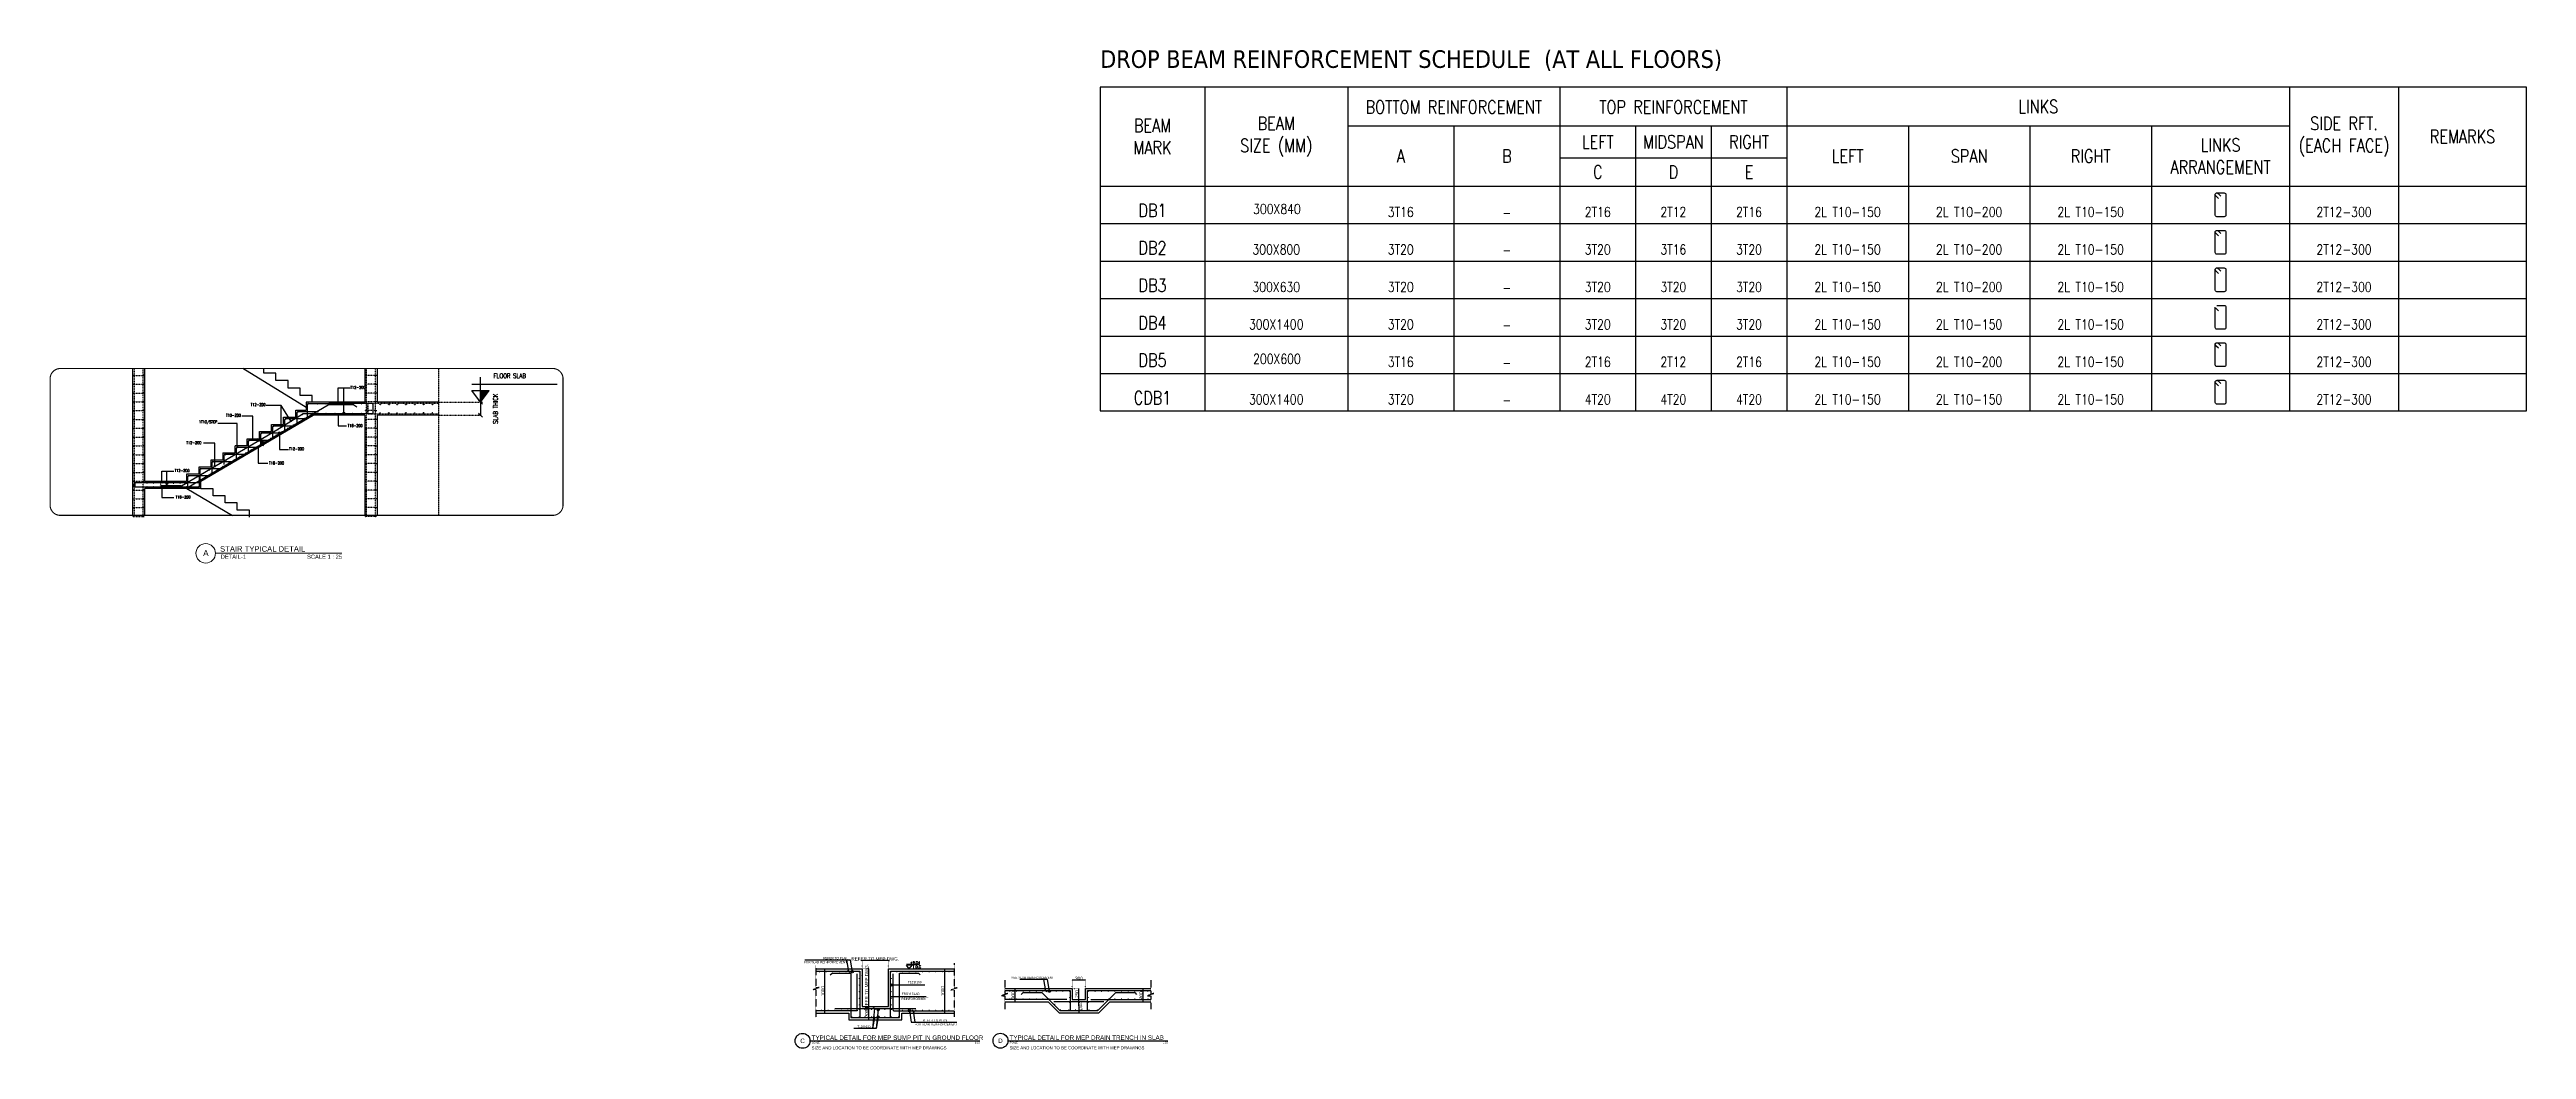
# Model space of a CAD drawing. Header units: inches. Extents: x -1387 to 66769, y -34670 to 11651.
# Drawn here: x 4 to 56159, y -11029 to 11651 of the extents above; entities that cross this region are included whole.
import ezdxf
from ezdxf import colors
from ezdxf.entities.mleader import LeaderData, LeaderLine
from ezdxf.enums import TextEntityAlignment as Align
from ezdxf.math import Vec2, Vec3

# ---------------------------------------------------------------- set-up
doc = ezdxf.new("R2010")
doc.units = ezdxf.units.IN
doc.header["$MEASUREMENT"] = 0
for name, pattern in [('HIDDEN', [0.375, 0.25, -0.125]), ('Level-200$0$DOT2', [0.125, 0, -0.125]), ('typical details$0$DOT', [6.35, 0, -6.35]), ('typical details$0$HIDDEN', [9.525, 6.35, -3.175])]:
    doc.linetypes.add(name, pattern=pattern)
for name, color, linetype in [('APG-STR-DT-LEADER', 7, 'Continuous'), ('S-CON-SEC', 2, 'Continuous'), ('S-DT-DIMS', 7, 'Continuous'), ('S-DT-TEXT', 91, 'Continuous'), ('S-ENLARGED AREA', 5, 'HIDDEN'), ('S-LEVEL-SEC', 7, 'Continuous'), ('S-RBAR', 4, 'Continuous'), ('S-RBAR-SEC', 4, 'Continuous'), ('S-STAIR', 1, 'Continuous'), ('typical details$0$S-Anno-Arrow', 83, 'Continuous'), ('typical details$0$S-Anno-Detail-Text', 41, 'Continuous'), ('typical details$0$S-Anno-Dim', 41, 'Continuous'), ('typical details$0$S-Anno-Level-Elev', 240, 'Continuous'), ('typical details$0$S-Anno-Reinf. Section-1', 60, 'Continuous'), ('typical details$0$S-Anno-Reinf. Section-2', 6, 'Continuous'), ('typical details$0$S-Anno-Sec-Line', 223, 'Continuous'), ('typical details$0$S-Anno-Symb-Detl @ 100', 42, 'Continuous'), ('typical details$0$S-Anno-Symb-Text2', 41, 'Continuous'), ('typical details$0$S-Anno-Symb-Txt', 140, 'Continuous'), ('typical details$0$S-Anno-Symb-Txt1', 140, 'Continuous'), ('XS - Beam Schedule$0$S-LEGEND', 2, 'Continuous'), ('XS - Beam Schedule$0$S-RBAR', 4, 'Continuous'), ('XS - Beam Schedule$0$S-TABLE', 155, 'Continuous'), ('XS - Beam Schedule$0$S-TEXT-TABLE', 91, 'Continuous')]:
    doc.layers.add(name, color=color, linetype=linetype)
doc.layers.add('APG-STR-TEXT-SUB TITLE', color=53, linetype='Continuous', lineweight=9)
doc.styles.add('APG ROMANS 0.80', font='romans.shx', dxfattribs={"width": 0.8})
doc.styles.add('Arial', font='arial.ttf', dxfattribs={"width": 0.8})
doc.styles.get("Standard").update_dxf_attribs({"font": 'arial.ttf'})
doc.styles.add('typical details$0$01-EHAF-Arial Black', font='arial.ttf', dxfattribs={"height": 2.5})
doc.styles.add('typical details$0$02-EHAF-Arial', font='arial.ttf', dxfattribs={"height": 2})
doc.styles.add('typical details$0$04-EHAF-Arial', font='arial.ttf', dxfattribs={"height": 2})
doc.styles.add('typical details$0$Arial', font='arial.ttf', dxfattribs={"height": 245.883234})
doc.styles.add('typical details$0$DIM20', font='ARIALN.TTF')
doc.styles.add('typical details$0$RS', font='romans.shx', dxfattribs={"width": 0.8})
doc.styles.add('typical details$0$S-DIMS', font='romant.shx', dxfattribs={"width": 0.8})
doc.styles.add('typical details$0$S-TEXT-ARIAL', font='arial.ttf')
doc.styles.add('XS - Beam Schedule$0$APG TABLE TXT', font='Simplex.shx', dxfattribs={"width": 0.8})
doc.styles.add('XS - Beam Schedule$0$S-Tahoma', font='tahoma.ttf')
doc.dimstyles.new('APG-STR-25 DT', dxfattribs={"dimscale": 250, "dimtxt": 0.2, "dimasz": 0.13, "dimexe": 0.1, "dimexo": 0.1, "dimgap": 0.05, "dimtad": 1, "dimdec": 0, "dimrnd": 5, "dimzin": 3, "dimdsep": 46, "dimtxsty": 'APG ROMANS 0.80', "dimblk": 'OBLIQUE', "dimcen": 0.05, "dimclrd": 256, "dimclre": 256, "dimclrt": 2, "dimadec": 0, "dimazin": 0, "dimtfac": 1, "dimtdec": 0, "dimtofl": 0, "dimtmove": 2, "dimatfit": 3, "dimfxl": 0.35, "dimfxlon": 1, "dimtolj": 1, "dimtzin": 0, "dimarcsym": 0})
doc.dimstyles.new('APG-STR-50 DT', dxfattribs={"dimscale": 500, "dimtxt": 0.2, "dimasz": 0.18, "dimexe": 0.1, "dimexo": 0.1, "dimgap": 0.05, "dimtad": 1, "dimdec": 0, "dimrnd": 5, "dimzin": 3, "dimdsep": 46, "dimtxsty": 'APG ROMANS 0.80', "dimblk": 'OBLIQUE', "dimcen": 0.05, "dimclrd": 256, "dimclre": 256, "dimclrt": 2, "dimadec": 0, "dimazin": 0, "dimtfac": 1, "dimtdec": 0, "dimtofl": 0, "dimtmove": 2, "dimatfit": 3, "dimfxl": 0.35, "dimfxlon": 1, "dimtolj": 1, "dimtzin": 0, "dimarcsym": 0})
doc.dimstyles.new('typical details$0$1-20', dxfattribs={"dimtxt": 75, "dimasz": 25, "dimexe": 1.5, "dimexo": 1.5, "dimgap": 0.8, "dimtad": 1, "dimdec": 0, "dimrnd": 50, "dimzin": 3, "dimdsep": 46, "dimtxsty": 'typical details$0$DIM20', "dimblk": 'typical details$0$QGA.01.S2.COLUMNS$0$_ArchTick', "dimcen": 2.5, "dimclrd": 1, "dimclre": 3, "dimclrt": 41, "dimazin": 2, "dimtfac": 0.75, "dimtdec": 0, "dimtix": 1, "dimtmove": 1, "dimatfit": 3, "dimfxl": 1, "dimtolj": 1, "dimtzin": 0, "dimarcsym": 0})
doc.dimstyles.new('typical details$0$S-DIMS', dxfattribs={"dimtxt": 220, "dimasz": 140, "dimexe": 70, "dimexo": 70, "dimgap": 100, "dimtad": 1, "dimdec": 0, "dimzin": 0, "dimdsep": 46, "dimtxsty": 'typical details$0$S-DIMS', "dimblk": 'typical details$0$_Oblique', "dimcen": 0.07, "dimdle": 70, "dimclrd": 2, "dimclre": 2, "dimclrt": 3, "dimadec": 0, "dimazin": 0, "dimtfac": 1, "dimtdec": 0, "dimtix": 1, "dimtmove": 2, "dimatfit": 0, "dimldrblk": 'typical details$0$_Oblique', "dimfxl": 1, "dimtolj": 1, "dimtzin": 0, "dimarcsym": 0})
doc.dimstyles.new('typical details$0$S-RBAR-DIMS', dxfattribs={"dimtxt": 220, "dimasz": 200, "dimexe": 0, "dimexo": 0, "dimgap": 0.01, "dimtad": 0, "dimdec": 0, "dimzin": 0, "dimdsep": 46, "dimtxsty": 'typical details$0$S-TEXT-ARIAL', "dimcen": 0.09, "dimse1": 1, "dimse2": 1, "dimclrd": 20, "dimclrt": 20, "dimadec": 0, "dimazin": 0, "dimtfac": 1, "dimtdec": 0, "dimtofl": 0, "dimtmove": 0, "dimatfit": 3, "dimfxl": 1, "dimtolj": 1, "dimtzin": 0, "dimarcsym": 0})

msp = doc.modelspace()

# ---------------------------------------------------------------- texts
at = {"layer": 'S-DT-TEXT', "style": 'APG ROMANS 0.80', "width": 0.8}
for s, p in [('T12-200', (7164.3, 3955.3)), ('T10-200', (4342.4, 3323.9)), ('T12-200', (4901.6, 3565.4)), ('1T10/STEP', (3807.4, 3174)), ('T12-200', (3444.9, 2701.1)), ('T12-200', (3177.6, 2071.1))]:
    msp.add_text(s, height=62.5, dxfattribs=at).set_placement(p, align=Align.RIGHT)
for s, p in [('T16-200', (6763.3, 3088.4)), ('T16-200', (4981.3, 2241.3)), ('T12-200', (5435.8, 2563.3)), ('T16-200', (2862.9, 1469.5))]:
    msp.add_text(s, height=62.5, dxfattribs=at).set_placement(p)
at = {"layer": 'typical details$0$S-Anno-Detail-Text', "style": 'typical details$0$04-EHAF-Arial'}
for s, p in [('REFER TO PLAN', (17544, -8981.6)), ('FOR SLAB REINFORCEMENT', (17109.1, -9071.1)), ('SEE SLAB REINFORCEMENT', (21806.8, -9423.8)), ('T12@150 ', (18314.2, -10534.3)), ('FOR SLAB REINFORCEMENT', (19615.9, -10482.5)), ('REFER TO PLAN', (19799.6, -10392.9))]:
    msp.add_text(s, height=50, dxfattribs=at).set_placement(p)
at = {"layer": 'typical details$0$S-Anno-Detail-Text', "char_height": 50, "attachment_point": 6, "style": 'typical details$0$04-EHAF-Arial'}
for s, insert in [('T12@150', (19772.9, -9505.7)), ('REINFORCEMENT', (19925.9, -9880.3)), ('FROM SLAB ', (19728, -9765))]:
    msp.add_mtext(s, dxfattribs=dict(at, insert=insert))
at = {"layer": 'typical details$0$S-Anno-Symb-Txt', "style": 'typical details$0$04-EHAF-Arial'}
for p in [(17280.2, -11027.5), (21767.7, -11025.6)]:
    msp.add_text('SIZE AND LOCATION TO BE COORDINATE WITH MEP DRAWINGS', height=70, rotation=359.99999, dxfattribs=at).set_placement(p)
at = {"layer": 'XS - Beam Schedule$0$S-LEGEND', "style": 'XS - Beam Schedule$0$S-Tahoma'}
msp.add_text('DROP BEAM REINFORCEMENT SCHEDULE  (AT ALL FLOORS)', height=400, dxfattribs=at).set_placement((23823.9, 11235))
at = {"layer": 'XS - Beam Schedule$0$S-TEXT-TABLE', "style": 'XS - Beam Schedule$0$APG TABLE TXT', "width": 0.8}
for s, p in [('DB1', (25009.3, 8003.3)), ('DB2', (25009.3, 7153.3)), ('DB3', (25009.3, 6303.3)), ('DB4', (25009.3, 5453.3)), ('DB5', (25009.3, 4603.3)), ('CDB1', (25009.3, 3753.3))]:
    msp.add_text(s, height=300, dxfattribs=at).set_placement(p, align=Align.MIDDLE_CENTER)
for s, p in [('300X840', (27830.7, 8034.5)), ('3T16', (30637.8, 7965.8)), ('-', (33044, 7949.8)), ('2T16', (35104.3, 7965.8)), ('2T12', (36818.5, 7965.8)), ('2T16', (38532.8, 7965.8)), ('2L T10-150', (40767.7, 7965.8)), ('2L T10-200', (43523.1, 7965.8)), ('2L T10-150', (46278.6, 7965.8)), ('2T12-300', (52023.1, 7965.8)), ('300X800', (27814.7, 7115.8)), ('3T20', (30637.8, 7115.8)), ('-', (33044, 7099.8)), ('3T20', (35104.3, 7115.8)), ('3T16', (36818.5, 7115.8)), ('3T20', (38532.8, 7115.8)), ('2L T10-150', (40767.7, 7115.8)), ('2L T10-200', (43523.1, 7115.8)), ('2L T10-150', (46278.6, 7115.8)), ('2T12-300', (52023.1, 7115.8)), ('300X630', (27814.7, 6265.8)), ('3T20', (30637.8, 6265.8)), ('-', (33044, 6249.8)), ('3T20', (35104.3, 6265.8)), ('3T20', (36818.5, 6265.8)), ('3T20', (38532.8, 6265.8)), ('2L T10-150', (40767.7, 6265.8)), ('2L T10-200', (43523.1, 6265.8)), ('2L T10-150', (46278.6, 6265.8)), ('2T12-300', (52023.1, 6265.8)), ('300X1400', (27814.7, 5415.8)), ('3T20', (30637.8, 5415.8)), ('-', (33044, 5399.8)), ('3T20', (35104.3, 5415.8)), ('3T20', (36818.5, 5415.8)), ('3T20', (38532.8, 5415.8)), ('2L T10-150', (40767.7, 5415.8)), ('2L T10-150', (43523.1, 5415.8)), ('2L T10-150', (46278.6, 5415.8)), ('2T12-300', (52023.1, 5415.8)), ('200X600', (27830.7, 4634.5)), ('3T16', (30637.8, 4565.8)), ('-', (33044, 4549.8)), ('2T16', (35104.3, 4565.8)), ('2T12', (36818.5, 4565.8)), ('2T16', (38532.8, 4565.8)), ('2L T10-150', (40767.7, 4565.8)), ('2L T10-200', (43523.1, 4565.8)), ('2L T10-150', (46278.6, 4565.8)), ('2T12-300', (52023.1, 4565.8)), ('300X1400', (27814.7, 3715.8)), ('3T20', (30637.8, 3715.8)), ('-', (33044, 3699.8)), ('4T20', (35104.3, 3715.8)), ('4T20', (36818.5, 3715.8)), ('4T20', (38532.8, 3715.8)), ('2L T10-150', (40767.7, 3715.8)), ('2L T10-150', (43523.1, 3715.8)), ('2L T10-150', (46278.6, 3715.8)), ('2T12-300', (52023.1, 3715.8))]:
    msp.add_text(s, height=225, dxfattribs=at).set_placement(p, align=Align.MIDDLE)
at = {"layer": 'XS - Beam Schedule$0$S-TEXT-TABLE', "color": 141, "char_height": 300, "attachment_point": 5, "style": 'XS - Beam Schedule$0$APG TABLE TXT'}
for s, insert, width in [('BEAM\\PSIZE (MM)', (27814.7, 9676.1), 1774.429), ('BOTTOM REINFORCEMENT', (31840.9, 10346.5), 4505.857), ('TOP REINFORCEMENT', (36818.5, 10346.5), 4505.857), ('LINKS', (45089.5, 10358.2), 940.143), ('SIDE RFT.\\P(EACH FACE)', (52023.1, 9676.1), 2334.429), ('BEAM\\PMARK', (25009.3, 9676.1), 891.429), ('LEFT', (35104.3, 9554.7), 940.143), ('MIDSPAN', (36818.5, 9554.7), 940.143), ('RIGHT', (38532.8, 9554.7), 940.143), ('LINKS\\PARRANGEMENT', (49222.6, 9235.4), 940.143), ('REMARKS', (54707.9, 9676.1), 2334.429), ('A', (30637.8, 9235.4), 940.143), ('B', (33044, 9235.4), 940.143), ('C', (35104.3, 8872.7), 940.143), ('D', (36818.5, 8872.7), 940.143), ('E', (38532.8, 8872.7), 940.143), ('LEFT', (40767.7, 9235.4), 940.143), ('SPAN', (43523.1, 9235.4), 940.143), ('RIGHT', (46278.6, 9235.4), 940.143)]:
    msp.add_mtext(s, dxfattribs=dict(at, insert=insert, width=width))

# ---------------------------------------------------------------- blocks, each defined once
blk = doc.blocks.new('typical details$0$QGA.01.S2.COLUMNS$0$_ArchTick')
at = {"color": 0, "linetype": 'ByBlock', "const_width": 0.15}
blk.add_lwpolyline([(-0.5, -0.5), (0.5, 0.5)], dxfattribs=at)
blk = doc.blocks.new('*D45')
at = {"layer": 'DEFPOINTS', "color": 0, "transparency": 16777216}
for p in [(23190, -9456), (23190, -9895), (23490, -9895)]:
    blk.add_point(p, dxfattribs=at)
at = {"layer": 'typical details$0$S-Anno-Dim', "color": 3, "linetype": 'typical details$0$DOT', "lineweight": -2, "transparency": 16777216}
for p, q in [((23190, -9893), (23190, -9455)), ((23490, -9893), (23490, -9455))]:
    blk.add_line(p, q, dxfattribs=at)
at = {"layer": 'typical details$0$S-Anno-Dim', "color": 1, "lineweight": -2, "transparency": 16777216}
blk.add_line((23490, -9456), (23190, -9456), dxfattribs=at)
at = {"layer": 'typical details$0$S-Anno-Dim', "color": 1, "lineweight": -2, "transparency": 16777216, "xscale": 25, "yscale": 25, "zscale": 25, "rotation": 180}
blk.add_blockref('typical details$0$QGA.01.S2.COLUMNS$0$_ArchTick', (23190, -9456), dxfattribs=at)
at = {"layer": 'typical details$0$S-Anno-Dim', "color": 1, "lineweight": -2, "transparency": 16777216, "xscale": 25, "yscale": 25, "zscale": 25}
blk.add_blockref('typical details$0$QGA.01.S2.COLUMNS$0$_ArchTick', (23490, -9456), dxfattribs=at)
at = {"layer": 'typical details$0$S-Anno-Dim', "color": 41, "transparency": 16777216, "insert": (23340, -9417), "char_height": 75, "attachment_point": 5, "style": 'typical details$0$DIM20'}
blk.add_mtext('\\A1;300', dxfattribs=at)
blk = doc.blocks.new('*D46')
at = {"layer": 'DEFPOINTS', "color": 0, "transparency": 16777216}
for p in [(23190, -9645), (23190, -9895), (23335, -9895)]:
    blk.add_point(p, dxfattribs=at)
at = {"layer": 'typical details$0$S-Anno-Dim', "color": 3, "linetype": 'typical details$0$DOT', "lineweight": -2, "transparency": 16777216}
for p, q in [((23192, -9645), (23337, -9645)), ((23192, -9895), (23337, -9895))]:
    blk.add_line(p, q, dxfattribs=at)
at = {"layer": 'typical details$0$S-Anno-Dim', "color": 1, "lineweight": -2, "transparency": 16777216}
blk.add_line((23335, -9645), (23335, -9895), dxfattribs=at)
at = {"layer": 'typical details$0$S-Anno-Dim', "color": 1, "lineweight": -2, "transparency": 16777216, "xscale": 25, "yscale": 25, "zscale": 25}
for p, rotation in [((23335, -9645), 90), ((23335, -9895), 270)]:
    blk.add_blockref('typical details$0$QGA.01.S2.COLUMNS$0$_ArchTick', p, dxfattribs=dict(at, rotation=rotation))
at = {"layer": 'typical details$0$S-Anno-Dim', "color": 41, "transparency": 16777216, "insert": (23296, -9770), "char_height": 75, "attachment_point": 5, "rotation": 90, "style": 'typical details$0$DIM20'}
blk.add_mtext('\\A1;250', dxfattribs=at)
blk = doc.blocks.new('*D40')
at = {"layer": 'DEFPOINTS', "color": 0, "transparency": 16777216}
for p in [(23335, -9895), (23339, -10195), (23339, -10195)]:
    blk.add_point(p, dxfattribs=at)
at = {"layer": 'typical details$0$S-Anno-Dim', "color": 1, "lineweight": -2, "transparency": 16777216}
blk.add_line((23335, -9895), (23339, -10195), dxfattribs=at)
at = {"layer": 'typical details$0$S-Anno-Dim', "color": 1, "lineweight": -2, "transparency": 16777216, "xscale": 25, "yscale": 25, "zscale": 25}
for p, rotation in [((23335, -9895), 90.75840229315322), ((23339, -10195), 270.7584022931533)]:
    blk.add_blockref('typical details$0$QGA.01.S2.COLUMNS$0$_ArchTick', p, dxfattribs=dict(at, rotation=rotation))
at = {"layer": 'typical details$0$S-Anno-Dim', "color": 41, "transparency": 16777216, "insert": (23376, -10044), "char_height": 75, "attachment_point": 5, "rotation": 270.7584, "style": 'typical details$0$DIM20'}
blk.add_mtext('\\A1;300', dxfattribs=at)
blk = doc.blocks.new('*D41')
at = {"layer": 'DEFPOINTS', "color": 0, "transparency": 16777216}
for p in [(24789, -9645), (24789, -9952), (24789, -9952)]:
    blk.add_point(p, dxfattribs=at)
at = {"layer": 'typical details$0$S-Anno-Dim', "color": 1, "lineweight": -2, "transparency": 16777216}
blk.add_line((24789, -9645), (24789, -9952), dxfattribs=at)
at = {"layer": 'typical details$0$S-Anno-Dim', "color": 1, "lineweight": -2, "transparency": 16777216, "xscale": 25, "yscale": 25, "zscale": 25}
for p, rotation in [((24789, -9645), 90), ((24789, -9952), 270)]:
    blk.add_blockref('typical details$0$QGA.01.S2.COLUMNS$0$_ArchTick', p, dxfattribs=dict(at, rotation=rotation))
at = {"layer": 'typical details$0$S-Anno-Dim', "color": 41, "transparency": 16777216, "insert": (24750, -9798), "char_height": 75, "attachment_point": 5, "rotation": 90, "style": 'typical details$0$DIM20'}
blk.add_mtext('\\A1;300', dxfattribs=at)
blk = doc.blocks.new('*U37')
blk.add_line((7.5, 0), (168.6, 0))
blk.add_circle((0, 0), 7.5)
at = {"layer": 'typical details$0$S-Anno-Symb-Text2', "style": 'typical details$0$02-EHAF-Arial'}
blk.add_text('SCALE', height=1.8, dxfattribs=at).set_placement((9.2, -1), align=Align.TOP_LEFT)
at = {"layer": 'typical details$0$S-Anno-Symb-Text2', "style": 'typical details$0$01-EHAF-Arial Black'}
blk.add_attdef('DWGNO', text='', height=4.5, dxfattribs=at).set_placement((0, 0), align=Align.MIDDLE_CENTER)
at = {"layer": 'typical details$0$S-Anno-Symb-Text2', "style": 'typical details$0$02-EHAF-Arial', "flags": 8}
blk.add_attdef('SCL', text='', height=1.8, dxfattribs=at).set_placement((168.6, -1), align=Align.TOP_RIGHT)
at = {"layer": 'typical details$0$S-Anno-Symb-Txt1', "style": 'typical details$0$01-EHAF-Arial Black'}
blk.add_attdef('TTL', text='', height=4.5, dxfattribs=at).set_placement((9.2, -0.4), align=Align.BOTTOM_LEFT)
blk = doc.blocks.new('*D42')
at = {"layer": 'DEFPOINTS', "color": 0, "transparency": 16777216}
for p in [(21889, -9645), (21889, -9952), (21889, -9952)]:
    blk.add_point(p, dxfattribs=at)
at = {"layer": 'typical details$0$S-Anno-Dim', "color": 1, "lineweight": -2, "transparency": 16777216}
blk.add_line((21889, -9645), (21889, -9952), dxfattribs=at)
at = {"layer": 'typical details$0$S-Anno-Dim', "color": 1, "lineweight": -2, "transparency": 16777216, "xscale": 25, "yscale": 25, "zscale": 25}
for p, rotation in [((21889, -9645), 90), ((21889, -9952), 270)]:
    blk.add_blockref('typical details$0$QGA.01.S2.COLUMNS$0$_ArchTick', p, dxfattribs=dict(at, rotation=rotation))
at = {"layer": 'typical details$0$S-Anno-Dim', "color": 41, "transparency": 16777216, "insert": (21850, -9798), "char_height": 75, "attachment_point": 5, "rotation": 90, "style": 'typical details$0$DIM20'}
blk.add_mtext('\\A1;300', dxfattribs=at)
blk = doc.blocks.new('typical details$0$_DotBlank')
at = {"color": 0, "linetype": 'ByBlock', "lineweight": -2}
blk.add_line((-0.5, 0), (-1, 0), dxfattribs=at)
blk.add_circle((0, 0), 0.5, dxfattribs=at)
blk = doc.blocks.new('typical details$0$_Oblique')
at = {"color": 0, "linetype": 'ByBlock', "lineweight": -2}
blk.add_line((-0.5, -0.5), (0.5, 0.5), dxfattribs=at)
blk = doc.blocks.new('*D47')
at = {"layer": 'DEFPOINTS', "color": 0, "transparency": 16777216}
for p in [(18424, -9014), (18424, -10053), (19024, -10053)]:
    blk.add_point(p, dxfattribs=at)
at = {"layer": 'typical details$0$S-Anno-Dim', "color": 1, "lineweight": -2, "transparency": 16777216}
for p, q in [((18424, -9014), (18399, -9014)), ((19024, -9014), (18424, -9014)), ((19024, -9014), (19049, -9014))]:
    blk.add_line(p, q, dxfattribs=at)
at = {"layer": 'typical details$0$S-Anno-Dim', "color": 3, "linetype": 'typical details$0$DOT', "lineweight": -2, "transparency": 16777216}
for p, q in [((18424, -10051), (18424, -9012)), ((19024, -10051), (19024, -9012))]:
    blk.add_line(p, q, dxfattribs=at)
at = {"layer": 'typical details$0$S-Anno-Dim', "color": 1, "lineweight": -2, "transparency": 16777216, "xscale": 25, "yscale": 25, "zscale": 25}
blk.add_blockref('typical details$0$QGA.01.S2.COLUMNS$0$_ArchTick', (18424, -9014), dxfattribs=at)
at = {"layer": 'typical details$0$S-Anno-Dim', "color": 1, "lineweight": -2, "transparency": 16777216, "xscale": 25, "yscale": 25, "zscale": 25, "rotation": 180}
blk.add_blockref('typical details$0$QGA.01.S2.COLUMNS$0$_ArchTick', (19024, -9014), dxfattribs=at)
at = {"layer": 'typical details$0$S-Anno-Dim', "color": 41, "transparency": 16777216, "insert": (18724, -8974), "char_height": 75, "attachment_point": 5, "style": 'typical details$0$DIM20'}
blk.add_mtext('\\A1;REFER TO MEP DWG.', dxfattribs=at)
blk = doc.blocks.new('*D43')
at = {"layer": 'DEFPOINTS', "color": 0, "transparency": 16777216}
for p in [(18424, -9203), (18424, -10053), (18569, -10053)]:
    blk.add_point(p, dxfattribs=at)
at = {"layer": 'typical details$0$S-Anno-Dim', "color": 3, "linetype": 'typical details$0$DOT', "lineweight": -2, "transparency": 16777216}
for p, q in [((18426, -9203), (18571, -9203)), ((18426, -10053), (18571, -10053))]:
    blk.add_line(p, q, dxfattribs=at)
at = {"layer": 'typical details$0$S-Anno-Dim', "color": 1, "lineweight": -2, "transparency": 16777216}
for p, q in [((18569, -9203), (18569, -9178)), ((18569, -9203), (18569, -10053)), ((18569, -10053), (18569, -10078))]:
    blk.add_line(p, q, dxfattribs=at)
at = {"layer": 'typical details$0$S-Anno-Dim', "color": 1, "lineweight": -2, "transparency": 16777216, "xscale": 25, "yscale": 25, "zscale": 25}
for p, rotation in [((18569, -9203), 270), ((18569, -10053), 90)]:
    blk.add_blockref('typical details$0$QGA.01.S2.COLUMNS$0$_ArchTick', p, dxfattribs=dict(at, rotation=rotation))
at = {"layer": 'typical details$0$S-Anno-Dim', "color": 41, "transparency": 16777216, "insert": (18530, -9628), "char_height": 75, "attachment_point": 5, "rotation": 90, "style": 'typical details$0$DIM20'}
blk.add_mtext('\\A1;REFER TO MEP DWG.', dxfattribs=at)
blk = doc.blocks.new('*D38')
at = {"layer": 'DEFPOINTS', "color": 0, "transparency": 16777216}
for p in [(20291, -9203), (20291, -10210), (20291, -10210)]:
    blk.add_point(p, dxfattribs=at)
at = {"layer": 'typical details$0$S-Anno-Dim', "color": 1, "lineweight": -2, "transparency": 16777216}
blk.add_line((20291, -9203), (20291, -10210), dxfattribs=at)
at = {"layer": 'typical details$0$S-Anno-Dim', "color": 1, "lineweight": -2, "transparency": 16777216, "xscale": 25, "yscale": 25, "zscale": 25}
for p, rotation in [((20291, -9203), 90), ((20291, -10210), 270)]:
    blk.add_blockref('typical details$0$QGA.01.S2.COLUMNS$0$_ArchTick', p, dxfattribs=dict(at, rotation=rotation))
at = {"layer": 'typical details$0$S-Anno-Dim', "color": 41, "transparency": 16777216, "insert": (20252, -9706), "char_height": 75, "attachment_point": 5, "rotation": 90, "style": 'typical details$0$DIM20'}
blk.add_mtext('\\A1;1000', dxfattribs=at)
blk = doc.blocks.new('*D39')
at = {"layer": 'DEFPOINTS', "color": 0, "transparency": 16777216}
for p in [(17576, -9203), (17576, -10210), (17576, -10210)]:
    blk.add_point(p, dxfattribs=at)
at = {"layer": 'typical details$0$S-Anno-Dim', "color": 1, "lineweight": -2, "transparency": 16777216}
blk.add_line((17576, -9203), (17576, -10210), dxfattribs=at)
at = {"layer": 'typical details$0$S-Anno-Dim', "color": 1, "lineweight": -2, "transparency": 16777216, "xscale": 25, "yscale": 25, "zscale": 25}
for p, rotation in [((17576, -9203), 90), ((17576, -10210), 270)]:
    blk.add_blockref('typical details$0$QGA.01.S2.COLUMNS$0$_ArchTick', p, dxfattribs=dict(at, rotation=rotation))
at = {"layer": 'typical details$0$S-Anno-Dim', "color": 41, "transparency": 16777216, "insert": (17537, -9706), "char_height": 75, "attachment_point": 5, "rotation": 90, "style": 'typical details$0$DIM20'}
blk.add_mtext('\\A1;1000', dxfattribs=at)
blk = doc.blocks.new('*D44')
at = {"layer": 'DEFPOINTS', "color": 0, "transparency": 16777216}
for p in [(18424, -10053), (18559, -10359), (18569, -10359)]:
    blk.add_point(p, dxfattribs=at)
at = {"layer": 'typical details$0$S-Anno-Dim', "color": 3, "linetype": 'typical details$0$DOT', "lineweight": -2, "transparency": 16777216}
for p, q in [((18426, -10053), (18571, -10053)), ((18561, -10359), (18571, -10359))]:
    blk.add_line(p, q, dxfattribs=at)
at = {"layer": 'typical details$0$S-Anno-Dim', "color": 1, "lineweight": -2, "transparency": 16777216}
blk.add_line((18569, -10053), (18569, -10359), dxfattribs=at)
at = {"layer": 'typical details$0$S-Anno-Dim', "color": 1, "lineweight": -2, "transparency": 16777216, "xscale": 25, "yscale": 25, "zscale": 25}
for p, rotation in [((18569, -10053), 90), ((18569, -10359), 270)]:
    blk.add_blockref('typical details$0$QGA.01.S2.COLUMNS$0$_ArchTick', p, dxfattribs=dict(at, rotation=rotation))
at = {"layer": 'typical details$0$S-Anno-Dim', "color": 41, "transparency": 16777216, "insert": (18530, -10206), "char_height": 75, "attachment_point": 5, "rotation": 90, "style": 'typical details$0$DIM20'}
blk.add_mtext('\\A1;300', dxfattribs=at)
blk = doc.blocks.new('typical details$0$LEVL-ELEV')
at = {"layer": 'typical details$0$S-Anno-Level-Elev'}
for p, q in [((0, 0), (-214, 277)), ((214, 277), (-214, 277)), ((768, 328), (-210, 328)), ((0, 0), (214, 277))]:
    blk.add_line(p, q, dxfattribs=at)
at = {"layer": 'typical details$0$S-Anno-Level-Elev', "style": 'typical details$0$Arial'}
for tag, p in [('LEVEL', (50, 368)), ('F.G.L', (253, 52))]:
    blk.add_attdef(tag, p, '', height=210, dxfattribs=at)
blk = doc.blocks.new('*U36')
blk.add_line((7.5, 0), (178.5, 0))
blk.add_circle((0, 0), 7.5)
at = {"layer": 'typical details$0$S-Anno-Symb-Text2', "style": 'typical details$0$02-EHAF-Arial'}
blk.add_text('SCALE', height=1.8, dxfattribs=at).set_placement((9.2, -1), align=Align.TOP_LEFT)
at = {"layer": 'typical details$0$S-Anno-Symb-Text2', "style": 'typical details$0$01-EHAF-Arial Black'}
blk.add_attdef('DWGNO', text='', height=4.5, dxfattribs=at).set_placement((0, 0), align=Align.MIDDLE_CENTER)
at = {"layer": 'typical details$0$S-Anno-Symb-Text2', "style": 'typical details$0$02-EHAF-Arial', "flags": 8}
blk.add_attdef('SCL', text='', height=1.8, dxfattribs=at).set_placement((178.5, -1), align=Align.TOP_RIGHT)
at = {"layer": 'typical details$0$S-Anno-Symb-Txt1', "style": 'typical details$0$01-EHAF-Arial Black'}
blk.add_attdef('TTL', text='', height=4.5, dxfattribs=at).set_placement((9.2, -0.4), align=Align.BOTTOM_LEFT)
blk = doc.blocks.new('typical details$0$_Origin')
at = {"color": 0, "linetype": 'ByBlock', "lineweight": -2}
blk.add_line((0, 0), (-1, 0), dxfattribs=at)
blk.add_circle((0, 0), 0.5, dxfattribs=at)
blk = doc.blocks.new('*U5')
blk.add_hatch(color=250).paths.add_polyline_path([(391, 521), (0, 521), (0, 0)])
for p, q in [((0, 0), (0, 1134)), ((-391, 818), (3473, 818)), ((0, 0), (-391, 521)), ((-391, 521), (391, 521)), ((0, 0), (391, 521))]:
    blk.add_line(p, q)
at = {"style": 'APG ROMANS 0.80', "width": 0.8}
blk.add_attdef('2', text='', height=200, dxfattribs=at).set_placement((597, 1291), align=Align.TOP_LEFT)
blk.add_attdef('1', (597, 915), '', height=200, dxfattribs=at)
blk = doc.blocks.new('_Oblique')
at = {"color": 4, "linetype": 'ByBlock', "lineweight": -2}
blk.add_line((-0.5, -0.5), (0.5, 0.5), dxfattribs=at)
blk = doc.blocks.new('*D8')
at = {"layer": 'DEFPOINTS', "color": 0, "transparency": 16777216}
for p in [(4761, 2824), (4829, 2679), (4843, 2686)]:
    blk.add_point(p, dxfattribs=at)
at = {"layer": 'S-DT-DIMS', "lineweight": -2, "transparency": 16777216}
for p, q in [((4748, 2816), (4727, 2804)), ((4748, 2816), (4829, 2679)), ((4829, 2679), (4808, 2666))]:
    blk.add_line(p, q, dxfattribs=at)
at = {"layer": 'S-DT-DIMS', "lineweight": -2, "transparency": 16777216, "xscale": 32.5, "yscale": 32.5, "zscale": 32.5}
for p, rotation in [((4748, 2816), 120.487219130461), ((4829, 2679), 300.487219130461)]:
    blk.add_blockref('_Oblique', p, dxfattribs=dict(at, rotation=rotation))
at = {"layer": 'S-DT-DIMS', "color": 2, "transparency": 16777216, "insert": (4821, 2766), "char_height": 50, "attachment_point": 5, "rotation": 300.4872, "style": 'APG ROMANS 0.80'}
blk.add_mtext('\\A1;160', dxfattribs=at)
blk = doc.blocks.new('*D7')
at = {"layer": 'DEFPOINTS', "color": 0, "transparency": 16777216}
for p in [(9773, 3655, 0), (9773, 3355, 0), (9773, 3355)]:
    blk.add_point(p, dxfattribs=at)
at = {"layer": 'S-DT-DIMS', "lineweight": -2, "transparency": 16777216}
for p, q in [((9773, 3655), (9823, 3655)), ((9773, 3655), (9773, 3355)), ((9773, 3355), (9723, 3355))]:
    blk.add_line(p, q, dxfattribs=at)
at = {"layer": 'S-DT-DIMS', "lineweight": -2, "transparency": 16777216, "xscale": 90, "yscale": 90, "zscale": 90}
for p, rotation in [((9773, 3655), 90), ((9773, 3355), 270)]:
    blk.add_blockref('_Oblique', p, dxfattribs=dict(at, rotation=rotation))
at = {"layer": 'S-DT-DIMS', "color": 2, "transparency": 16777216, "insert": (10114, 3504), "char_height": 100, "attachment_point": 5, "rotation": 90, "style": 'APG ROMANS 0.80'}
blk.add_mtext('\\A1;SLAB THICK', dxfattribs=at)
blk = doc.blocks.new('_Open90')
at = {"color": 0, "lineweight": -2}
for p, q in [((0, 0), (-1, 0)), ((-0.5, 0.5), (0, 0)), ((0, 0), (-0.5, -0.5))]:
    blk.add_line(p, q, dxfattribs=at)
blk = doc.blocks.new('_Small')
at = {"color": 0, "linetype": 'ByBlock', "lineweight": -2}
blk.add_circle((0, 0), 0.25, dxfattribs=at)
blk = doc.blocks.new('*U6')
at = {"color": 0}
blk.add_line((0.59, 0), (8.22, 0), dxfattribs=at)
blk.add_circle((0, 0), 0.589, dxfattribs=at)
at = {"style": 'Arial'}
blk.add_attdef('A', text='', height=0.35, dxfattribs=at).set_placement((0.01, 0.02), align=Align.MIDDLE_CENTER)
blk.add_attdef('C', (0.87, 0.1), '', height=0.33, dxfattribs=at)
blk.add_attdef('D', text='', height=0.25, dxfattribs=at).set_placement((8.24, -0.08), align=Align.TOP_RIGHT)

# ---------------------------------------------------------------- dimensions: what is measured, and where the dimension line sits
at = {"layer": 'S-DT-DIMS'}
dim = msp.add_linear_dim(base=(9773, 3355, 0), p1=(9773, 3655), p2=(9773, 3355), angle=90, text='SLAB THICK', dimstyle='APG-STR-50 DT', dxfattribs=at)
dim.commit()
dim.dimension.update_dxf_attribs({"geometry": '*D7', "text_midpoint": (10114.1, 3503.6, 0), "dimtype": 160})
dim = msp.add_aligned_dim(p1=(4761.4, 2824.2), p2=(4842.6, 2686.3), distance=-15.4, dimstyle='APG-STR-25 DT', dxfattribs=at)
dim.commit()
dim.dimension.update_dxf_attribs({"geometry": '*D8', "text_midpoint": (4821.1, 2766.5)})
at = {"layer": 'typical details$0$S-Anno-Dim'}
for p1, distance, picture, middle in [((19024.5, -10052.6), -1038.6, '*D47', (18724.5, -8974.4)), ((18424.5, -9202.6), 144.7, '*D43', (18529.6, -9627.6))]:
    dim = msp.add_aligned_dim(p1=p1, p2=(18424.5, -10052.6), distance=distance, text='REFER TO MEP DWG.', dimstyle='typical details$0$1-20', dxfattribs=at)
    dim.commit()
    dim.dimension.update_dxf_attribs({"geometry": picture, "text_midpoint": middle})
for p1, p2, distance, picture, middle in [((17576.3, -9202.6), (17576.3, -10210), 0, '*D39', (17537.2, -9706.3)), ((20290.9, -9202.6), (20290.9, -10210), 0, '*D38', (20251.8, -9706.3)), ((23490.5, -9894.8), (23190.5, -9894.8), -438.6, '*D45', (23340.5, -9417.1)), ((21888.9, -9644.8), (21888.9, -9952.2), 0, '*D42', (21849.8, -9798.5)), ((23190.5, -9644.8), (23190.5, -9894.8), 144.7, '*D46', (23296.1, -9769.8)), ((23335.2, -9894.8), (23339.2, -10194.8), 0, '*D40', (23376.3, -10044.2)), ((24788.9, -9644.8), (24788.9, -9952.2), 0, '*D41', (24749.8, -9798.5))]:
    dim = msp.add_aligned_dim(p1=p1, p2=p2, distance=distance, dimstyle='typical details$0$1-20', dxfattribs=at)
    dim.commit()
    dim.dimension.update_dxf_attribs({"geometry": picture, "text_midpoint": middle})
dim = msp.add_linear_dim(base=(18569.2, -10358.7), p1=(18424.5, -10052.6), p2=(18559.4, -10358.7), angle=90, dimstyle='typical details$0$1-20', dxfattribs=at)
dim.commit()
dim.dimension.update_dxf_attribs({"geometry": '*D44', "text_midpoint": (18530.1, -10205.7)})

# ---------------------------------------------------------------- linework, layer by layer
at = {"color": 6, "linetype": 'HIDDEN'}
msp.add_line((8830.5, 1085.2), (8830.5, 4416.8), dxfattribs=at)
at = {"layer": 'S-CON-SEC'}
for p, q in [((1883.4, 4416.8), (1883.4, 1085.2)), ((2163.4, 1852.8), (2163.4, 4416.8)), ((7148.4, 4416.8), (7148.4, 3655)), ((7428.4, 4416.8), (7428.4, 3655)), ((5586.4, 3471.8), (5823.4, 3471.8)), ((5586.4, 3309.9), (5586.4, 3471.8)), ((7148.4, 3655), (5823.4, 3655)), ((5823.4, 3655), (5823.4, 3471.8)), ((8830.5, 3655), (7428.4, 3655)), ((3435.4, 1857.9), (5978.3, 3355)), ((4486.4, 2662.3), (4486.4, 2824.2)), ((4486.4, 2824.2), (4761.4, 2824.2)), ((4761.4, 2824.2), (4761.4, 2986.1)), ((4761.4, 2986.1), (5036.4, 2986.1)), ((5036.4, 2986.1), (5036.4, 3148)), ((5036.4, 3148), (5311.4, 3148)), ((5311.4, 3309.9), (5586.4, 3309.9)), ((5311.4, 3148), (5311.4, 3309.9)), ((7148.4, 3355), (5978.3, 3355)), ((7148.4, 3355), (7148.4, 1085.2)), ((7428.4, 3355), (7428.4, 1085.2)), ((8830.5, 3355), (7428.4, 3355)), ((3936.4, 2340.4), (3661.4, 2340.4)), ((3661.4, 2340.4), (3661.4, 2180.4)), ((3936.4, 2500.4), (4211.4, 2500.4)), ((3936.4, 2500.4), (3936.4, 2340.4)), ((4211.4, 2500.4), (4211.4, 2662.3)), ((4486.4, 2662.3), (4211.4, 2662.3)), ((3111.4, 1852.8), (2163.4, 1852.8)), ((2163.4, 1085.2), (2163.4, 1692.8)), ((3435.4, 1692.8), (2163.4, 1692.8)), ((3386.4, 2020.4), (3111.4, 2020.4)), ((3111.4, 2020.4), (3111.4, 1852.8)), ((3661.4, 2180.4), (3386.4, 2180.4)), ((3386.4, 2180.4), (3386.4, 2020.4)), ((3435.4, 1690.9), (3435.4, 1857.9))]:
    msp.add_line(p, q, dxfattribs=at)
at = {"layer": 'S-ENLARGED AREA', "ltscale": 1000, "const_width": 25, "elevation": 0}
msp.add_lwpolyline([(250.2, 4416.8), (11411.9, 4416.8, -0.4142136), (11645.7, 4183), (11645.7, 1319, -0.4142136), (11411.9, 1085.2), (250.2, 1085.2, -0.4142136), (16.4, 1319), (16.4, 4183, -0.4142136)], format="xyb", close=True, dxfattribs=at)
at = {"layer": 'S-LEVEL-SEC', "color": 4, "linetype": 'Level-200$0$DOT2', "ltscale": 0.25}
for p, q in [((8830.5, 3655), (9773, 3655)), ((8830.5, 3355), (9773, 3355))]:
    msp.add_line(p, q, dxfattribs=at)
at = {"layer": 'S-RBAR', "color": 25, "linetype": 'HIDDEN', "ltscale": 0.25}
for p, q in [((1918.4, 4260.8, 0), (2128.4, 4260.8, 0)), ((1918.4, 4060.8, 0), (2128.4, 4060.8, 0)), ((1923.4, 4416.8), (1923.4, 1085.2)), ((2123.4, 1085.2), (2123.4, 4416.8)), ((7393.4, 4260.8, 0), (7183.4, 4260.8, 0)), ((7393.4, 4060.8, 0), (7183.4, 4060.8, 0)), ((7188.4, 1085.2, 0), (7188.4, 4416.8, 0)), ((1918.4, 3860.8, 0), (2128.4, 3860.8, 0)), ((1918.4, 3660.8, 0), (2128.4, 3660.8, 0)), ((1918.4, 3460.8, 0), (2128.4, 3460.8, 0)), ((8830.5, 3625, 0), (7182.9, 3625, 0)), ((7393.4, 3860.8, 0), (7183.4, 3860.8, 0)), ((7393.4, 3660.8, 0), (7183.4, 3660.8, 0)), ((7393.4, 3460.8, 0), (7183.4, 3460.8, 0)), ((7197.9, 3625, 0), (7197.9, 3385, 0)), ((7207.9, 3385, 0), (8830.5, 3385, 0)), ((7222.9, 3600, 0), (7222.9, 3385, 0)), ((1918.4, 3260.8, 0), (2128.4, 3260.8, 0)), ((1918.4, 3060.8, 0), (2128.4, 3060.8, 0)), ((1918.4, 2860.8, 0), (2128.4, 2860.8, 0)), ((7393.4, 3260.8, 0), (7183.4, 3260.8, 0)), ((7393.4, 3060.8, 0), (7183.4, 3060.8, 0)), ((7393.4, 2860.8, 0), (7183.4, 2860.8, 0)), ((1918.4, 2660.8, 0), (2128.4, 2660.8, 0)), ((1918.4, 2460.8, 0), (2128.4, 2460.8, 0)), ((1918.4, 2260.8, 0), (2128.4, 2260.8, 0)), ((7393.4, 2660.8, 0), (7183.4, 2660.8, 0)), ((7393.4, 2460.8, 0), (7183.4, 2460.8, 0)), ((7393.4, 2260.8, 0), (7183.4, 2260.8, 0)), ((1918.4, 2060.8, 0), (2128.4, 2060.8, 0)), ((1918.4, 1860.8, 0), (2128.4, 1860.8, 0)), ((7393.4, 2060.8, 0), (7183.4, 2060.8, 0)), ((7393.4, 1860.8, 0), (7183.4, 1860.8, 0)), ((1918.4, 1660.8, 0), (2128.4, 1660.8, 0)), ((1918.4, 1460.8, 0), (2128.4, 1460.8, 0)), ((1918.4, 1260.8, 0), (2128.4, 1260.8, 0)), ((7393.4, 1660.8, 0), (7183.4, 1660.8, 0)), ((7393.4, 1460.8, 0), (7183.4, 1460.8, 0)), ((7393.4, 1260.8, 0), (7183.4, 1260.8, 0)), ((1918.4, 1060.8, 0), (2128.4, 1060.8, 0)), ((7393.4, 1060.8, 0), (7183.4, 1060.8, 0))]:
    msp.add_line(p, q, dxfattribs=at)
msp.add_lwpolyline([(7388.4, 4416.8), (7388.4, 1085.2)], dxfattribs=at)
for centre in [(1908.4, 4260.8, 0), (1908.4, 4060.8, 0), (2138.4, 4260.8, 0), (2138.4, 4060.8, 0), (7173.4, 4260.8, 0), (7173.4, 4060.8, 0), (7403.4, 4260.8, 0), (7403.4, 4060.8, 0), (1908.4, 3860.8, 0), (1908.4, 3660.8, 0), (1908.4, 3460.8, 0), (2138.4, 3860.8, 0), (2138.4, 3660.8, 0), (2138.4, 3460.8, 0), (7173.4, 3860.8, 0), (7173.4, 3660.8, 0), (7173.4, 3460.8, 0), (7403.4, 3860.8, 0), (7403.4, 3660.8, 0), (7403.4, 3460.8, 0), (7501, 3600, 0), (7501, 3410, 0), (7701, 3600, 0), (7701, 3410, 0), (7886, 3600, 0), (7886, 3410, 0), (8086, 3600, 0), (8086, 3410, 0), (8286, 3600, 0), (8286, 3410, 0), (8486, 3600, 0), (8486, 3410, 0), (8686, 3600, 0), (8686, 3410, 0), (1908.4, 3260.8, 0), (1908.4, 3060.8, 0), (1908.4, 2860.8, 0), (2138.4, 3260.8, 0), (2138.4, 3060.8, 0), (2138.4, 2860.8, 0), (7173.4, 3260.8, 0), (7173.4, 3060.8, 0), (7173.4, 2860.8, 0), (7403.4, 3260.8, 0), (7403.4, 3060.8, 0), (7403.4, 2860.8, 0), (1908.4, 2660.8, 0), (1908.4, 2460.8, 0), (1908.4, 2260.8, 0), (2138.4, 2660.8, 0), (2138.4, 2460.8, 0), (2138.4, 2260.8, 0), (7173.4, 2660.8, 0), (7173.4, 2460.8, 0), (7173.4, 2260.8, 0), (7403.4, 2660.8, 0), (7403.4, 2460.8, 0), (7403.4, 2260.8, 0), (1908.4, 2060.8, 0), (1908.4, 1860.8, 0), (2138.4, 2060.8, 0), (2138.4, 1860.8, 0), (7173.4, 2060.8, 0), (7173.4, 1860.8, 0), (7403.4, 2060.8, 0), (7403.4, 1860.8, 0), (1908.4, 1660.8, 0), (1908.4, 1460.8, 0), (1908.4, 1260.8, 0), (2138.4, 1660.8, 0), (2138.4, 1460.8, 0), (2138.4, 1260.8, 0), (7173.4, 1660.8, 0), (7173.4, 1460.8, 0), (7173.4, 1260.8, 0), (7403.4, 1660.8, 0), (7403.4, 1460.8, 0), (7403.4, 1260.8, 0), (1908.4, 1060.8, 0), (2138.4, 1060.8, 0), (7173.4, 1060.8, 0), (7403.4, 1060.8, 0)]:
    msp.add_circle(centre, 10, dxfattribs=at)
at = {"layer": 'S-RBAR-SEC'}
for p, q in [((3146.8, 1722.8), (6322.1, 3592.2)), ((5057.8, 2964.1), (5734.9, 3382)), ((5616.4, 3176.7), (5616.4, 3421.8)), ((5636.4, 3441.8), (6099, 3441.8)), ((7322.8, 3385), (5745.4, 3385)), ((5853.4, 3316.3), (5853.4, 3605)), ((5873.4, 3625), (6336, 3625)), ((6893.5, 3595), (6332.2, 3595)), ((7310.2, 3625), (6336, 3625)), ((6905.4, 3591), (6967, 3545.5)), ((7330.2, 3605), (7330.2, 3472.7)), ((7342.8, 3405), (7342.8, 3588.2)), ((2996.1, 1758.6), (5057.8, 2964.1)), ((4791.4, 2691), (4791.4, 2936.1)), ((4811.4, 2956.1), (5241.7, 2956.1)), ((5066.4, 2852.9), (5066.4, 3098)), ((5086.4, 3118), (5516.7, 3118)), ((5341.4, 3014.8), (5341.4, 3259.9)), ((5361.4, 3279.9), (5791.7, 3279.9)), ((3691.4, 2043.4), (3691.4, 2290.4)), ((3711.4, 2310.4), (4144.9, 2310.4)), ((3966.4, 2238.4), (3966.4, 2450.4)), ((3986.4, 2470.4), (4416.7, 2470.4)), ((4241.4, 2367.2), (4241.4, 2612.3)), ((4261.4, 2632.3), (4691.7, 2632.3)), ((4516.4, 2529.1), (4516.4, 2774.2)), ((4536.4, 2794.2), (4966.7, 2794.2)), ((1924.7, 1722.8), (1924.7, 1793.6)), ((3385.4, 1722.8), (1924.7, 1722.8)), ((3405.4, 1822.8), (1934.6, 1822.8)), ((1934.6, 1822.8), (1934.6, 1743.5)), ((2538.4, 1760.1), (2512.6, 1780.2)), ((2986, 1755.9), (2550.7, 1755.9)), ((3141.4, 1722.8), (3141.4, 1970.4)), ((3161.4, 1990.4), (3601.4, 1990.4)), ((3405.4, 1742.8), (3405.4, 1990.4)), ((3416.4, 1881.5), (3416.4, 2130.4)), ((3436.4, 2150.4), (3873.1, 2150.4))]:
    msp.add_line(p, q, dxfattribs=at)
at = {"layer": 'S-RBAR-SEC', "const_width": 10}
for points in [[(5632.1, 3419.2, -1), (5640.6, 3424.5, -1)], [(5741.2, 3362.3, -1), (5749.7, 3367.6, -1)], [(5869.1, 3602.3, -1), (5877.6, 3607.6, -1)], [(5962.8, 3407.6, 1), (5971.3, 3402.3, 1)], [(6069.1, 3602.3, -1), (6077.6, 3607.6, -1)], [(6069.1, 3407.6, 1), (6077.6, 3402.3, 1)], [(6269.1, 3602.3, -1), (6277.6, 3607.6, -1)], [(6269.1, 3407.6, 1), (6277.6, 3402.3, 1)], [(6469.1, 3602.3, -1), (6477.6, 3607.6, -1)], [(6469.1, 3407.6, 1), (6477.6, 3402.3, 1)], [(6669.1, 3602.3, -1), (6677.6, 3607.6, -1)], [(6669.1, 3407.6, 1), (6677.6, 3402.3, 1)], [(6869.1, 3602.3, -1), (6877.6, 3607.6, -1)], [(6869.1, 3407.6, 1), (6877.6, 3402.3, 1)], [(7069.1, 3602.3, -1), (7077.6, 3607.6, -1)], [(7069.1, 3407.6, 1), (7077.6, 3402.3, 1)], [(4807.1, 2933.5, -1), (4815.6, 2938.8, -1)], [(4838.6, 2824.1, -1), (4847.1, 2829.4, -1)], [(4967.9, 2900.2, -1), (4976.3, 2905.5, -1)], [(5007.1, 2835.3, -1), (5015.6, 2840.6, -1)], [(5082.1, 3095.4, -1), (5090.6, 3100.7, -1)], [(5097.1, 2976.3, -1), (5105.6, 2981.6, -1)], [(5136.4, 2911.4, -1), (5144.8, 2916.7, -1)], [(5178.2, 3021, -1), (5186.7, 3026.3, -1)], [(5215.4, 2957.9, -1), (5223.9, 2963.2, -1)], [(5225.6, 3055.5, -1), (5234.1, 3060.8, -1)], [(5265.6, 2987.5, -1), (5274.1, 2992.8, -1)], [(5353.4, 3134, -1), (5361.9, 3139.3, -1)], [(5357.1, 3257.3, -1), (5365.6, 3262.6, -1)], [(5394.9, 3063.6, -1), (5403.4, 3068.9, -1)], [(5482.7, 3210.1, -1), (5491.2, 3215.4, -1)], [(5524.1, 3139.7, -1), (5532.6, 3145, -1)], [(5611.9, 3286.2, -1), (5620.4, 3291.5, -1)], [(5653.4, 3215.8, -1), (5661.9, 3221.1, -1)], [(5782.7, 3291.9, -1), (5791.1, 3297.2, -1)], [(3707.1, 2287.7, -1), (3715.6, 2293, -1)], [(3885.6, 2260, -1), (3894.1, 2265.3, -1)], [(3982.1, 2447.7, -1), (3990.6, 2453, -1)], [(3986.1, 2443.9, -1), (3994.6, 2449.2, -1)], [(4014.9, 2336.1, -1), (4023.4, 2341.4, -1)], [(4052.1, 2273, -1), (4060.5, 2278.3, -1)], [(4144.1, 2412.2, -1), (4152.6, 2417.5, -1)], [(4181.3, 2349.1, -1), (4189.8, 2354.4, -1)], [(4257.1, 2609.6, -1), (4265.6, 2614.9, -1)], [(4273.4, 2488.3, -1), (4281.9, 2493.6, -1)], [(4310.6, 2425.2, -1), (4319.1, 2430.5, -1)], [(4402.7, 2564.4, -1), (4411.1, 2569.7, -1)], [(4439.8, 2501.3, -1), (4448.3, 2506.6, -1)], [(4531.9, 2640.5, -1), (4540.4, 2645.8, -1)], [(4532.1, 2771.6, -1), (4540.6, 2776.9, -1)], [(4569.1, 2577.4, -1), (4577.6, 2582.7, -1)], [(4618.1, 2691.2, -1), (4626.6, 2696.5, -1)], [(4655.3, 2628.1, -1), (4663.7, 2633.4, -1)], [(4747.4, 2767.4, -1), (4755.8, 2772.7, -1)], [(4784.5, 2704.2, -1), (4793, 2709.5, -1)], [(4877.8, 2759.2, -1), (4886.3, 2764.5, -1)], [(2210.1, 1803.4, -1), (2218.5, 1808.7, -1)], [(2210.1, 1742.2, 1), (2218.5, 1736.9, 1)], [(2360.1, 1803.4, -1), (2368.5, 1808.7, -1)], [(2360.1, 1742.2, 1), (2368.5, 1736.9, 1)], [(2510.1, 1803.4, -1), (2518.5, 1808.7, -1)], [(2510.1, 1742.2, 1), (2518.5, 1736.9, 1)], [(2660.1, 1803.4, -1), (2668.5, 1808.7, -1)], [(2660.1, 1742.2, 1), (2668.5, 1736.9, 1)], [(2810.1, 1803.4, -1), (2818.5, 1808.7, -1)], [(2810.1, 1742.2, 1), (2818.5, 1736.9, 1)], [(2960.1, 1803.4, -1), (2968.5, 1808.7, -1)], [(2960.1, 1742.2, 1), (2968.5, 1736.9, 1)], [(3110.1, 1803.4, -1), (3118.5, 1808.7, -1)], [(3110.1, 1742.2, 1), (3118.5, 1736.9, 1)], [(3157.1, 1967.7, -1), (3165.6, 1973, -1)], [(3368.6, 1955.6, -1), (3377.1, 1960.9, -1)], [(3381.1, 1740.1, -1), (3389.6, 1745.4, -1)], [(3405.7, 1892.5, -1), (3414.2, 1897.8, -1)], [(3432.1, 2127.7, -1), (3440.6, 2133, -1)], [(3497.8, 2031.7, -1), (3506.3, 2037, -1)], [(3535, 1968.6, -1), (3543.5, 1973.9, -1)], [(3627.1, 2107.8, -1), (3635.6, 2113.1, -1)], [(3664.3, 2044.7, -1), (3672.7, 2050, -1)], [(3756.4, 2183.9, -1), (3764.8, 2189.2, -1)], [(3793.5, 2120.8, -1), (3802, 2126.1, -1)], [(3922.8, 2196.9, -1), (3931.3, 2202.2, -1)]]:
    msp.add_lwpolyline(points, format="xyb", close=True, dxfattribs=at)
at = {"layer": 'S-RBAR-SEC'}
for centre, start, end in [((5636.4, 3421.8), 90, 180), ((5745.4, 3365), 90, 121.68172), ((5745.4, 3365), 90, 121.68172), ((5873.4, 3605), 90, 180), ((6332.2, 3575), 90, 120.48722), ((6893.5, 3575), 53.51542, 90), ((7310.2, 3605), 0, 90), ((7322.8, 3405), 270, 0), ((4811.4, 2936.1), 90, 180), ((5086.4, 3098), 90, 180), ((5361.4, 3259.9), 90, 180), ((3711.4, 2290.4), 90, 180), ((3986.4, 2450.4), 90, 180), ((4261.4, 2612.3), 90, 180), ((4536.4, 2774.2), 90, 180), ((2550.7, 1775.9), 232.07881, 270), ((2986, 1775.9), 270, 300.19162), ((3161.4, 1970.4), 90, 180), ((3385.4, 1742.8), 270, 0), ((3436.4, 2130.4), 90, 180)]:
    msp.add_arc(centre, 20, start, end, dxfattribs=at)
at = {"layer": 'S-STAIR', "color": 8, "ltscale": 0.2}
for p, q in [((5823.4, 3530.2), (4382.6, 4416.8)), ((4860.4, 4310.6), (4860.4, 4416.8)), ((5135.4, 4310.6), (4860.4, 4310.6)), ((5135.4, 4141.4), (5135.4, 4310.6)), ((5410.4, 4141.4), (5135.4, 4141.4)), ((5410.4, 3972.2), (5410.4, 4141.4)), ((5685.4, 3972.2), (5410.4, 3972.2)), ((5685.4, 3803), (5685.4, 3972.2)), ((5960.4, 3803), (5685.4, 3803)), ((5960.4, 3655), (5960.4, 3803)), ((3116.8, 1692.8), (4148.8, 1085.2)), ((3710.4, 1690.9), (3435.4, 1690.9)), ((3710.4, 1529), (3710.4, 1690.9)), ((3985.4, 1529), (3710.4, 1529)), ((3985.4, 1367.1), (3985.4, 1529)), ((4260.4, 1367.1), (3985.4, 1367.1)), ((4260.4, 1205.2), (4260.4, 1367.1)), ((4535.4, 1205.2), (4260.4, 1205.2)), ((4535.4, 1043.3), (4535.4, 1205.2))]:
    msp.add_line(p, q, dxfattribs=at)
at = {"layer": 'typical details$0$S-Anno-Reinf. Section-1'}
for p, q in [((18315.5, -10140.3), (18315.5, -9316.1)), ((19133.4, -10140.3), (19133.4, -9316.1)), ((17808.1, -10099.9), (19640.9, -10099.9)), ((21661, -9692), (23143.2, -9692)), ((23066.5, -9897.5), (21661, -9897.5)), ((22774.1, -9942), (23906.9, -9942)), ((23143.2, -9692), (23143.2, -10147.5)), ((23537.8, -10147.5), (23537.8, -9692)), ((23537.8, -9692), (24970, -9692)), ((23614.4, -9897.5), (24970, -9897.5))]:
    msp.add_line(p, q, dxfattribs=at)
for points in [[(17379.5, -9249.9), (18377.2, -9249.9), (18377.2, -10305.3)], [(17703.3, -9335.8), (17745.1, -9297.1), (18171.8, -9297.1), (18171.8, -10305.3), (19277.2, -10305.3), (19277.2, -9297.1), (19703.9, -9297.1), (19745.7, -9335.8)], [(19071.8, -10305.3), (19071.8, -9249.9), (20509.9, -9249.9)], [(22033.4, -9777.9), (22075.2, -9739.3), (22501.9, -9739.3), (22910.1, -10147.5), (23770.9, -10147.5), (24179.1, -9739.3), (24605.8, -9739.3), (24647.6, -9777.9)]]:
    msp.add_lwpolyline(points, dxfattribs=at)
for points in [[(18315.5, -10140.3, -0.4142136), (18300.5, -10155.3), (17379.5, -10155.3)], [(19133.4, -10140.3, 0.4142136), (19148.4, -10155.3), (20509.9, -10155.3)]]:
    msp.add_lwpolyline(points, format="xyb", dxfattribs=at)
at = {"layer": 'typical details$0$S-Anno-Reinf. Section-2', "const_width": 12}
for points in [[(17453.1, -9267.8, -1), (17465.1, -9267.8, -1)], [(17603.1, -9267.8, -1), (17615.1, -9267.8, -1)], [(17753.1, -9267.8, -1), (17765.1, -9267.8, -1)], [(17903.1, -9267.8, -1), (17915.1, -9267.8, -1)], [(18053.1, -9267.8, -1), (18065.1, -9267.8, -1)], [(18203.1, -9267.8, -1), (18215.1, -9267.8, -1)], [(18353.1, -9267.8, -1), (18365.1, -9267.8, -1)], [(18353.1, -9417.8, -1), (18365.1, -9417.8, -1)], [(19095.9, -9267.8, 1), (19083.9, -9267.8, 1)], [(19095.9, -9417.8, 1), (19083.9, -9417.8, 1)], [(19218.5, -9267.8, 1), (19206.5, -9267.8, 1)], [(19350.6, -9267.8, 1), (19338.6, -9267.8, 1)], [(19500.6, -9267.8, 1), (19488.6, -9267.8, 1)], [(19650.6, -9267.8, 1), (19638.6, -9267.8, 1)], [(19800.6, -9267.8, 1), (19788.6, -9267.8, 1)], [(19950.6, -9267.8, 1), (19938.6, -9267.8, 1)], [(20100.6, -9267.8, 1), (20088.6, -9267.8, 1)], [(20250.6, -9267.8, 1), (20238.6, -9267.8, 1)], [(20400.6, -9267.8, 1), (20388.6, -9267.8, 1)], [(18353.1, -9567.8, -1), (18365.1, -9567.8, -1)], [(18353.1, -9717.8, -1), (18365.1, -9717.8, -1)], [(18353.1, -9867.8, -1), (18365.1, -9867.8, -1)], [(18353.1, -10017.8, -1), (18365.1, -10017.8, -1)], [(19095.9, -9567.8, 1), (19083.9, -9567.8, 1)], [(19095.9, -9717.8, 1), (19083.9, -9717.8, 1)], [(19095.9, -9867.8, 1), (19083.9, -9867.8, 1)], [(19095.9, -10017.8, 1), (19083.9, -10017.8, 1)], [(21780, -9879.7, 1), (21768, -9879.7, 1)], [(21769.1, -9710, -1), (21781.1, -9710, -1)], [(21930, -9879.7, 1), (21918, -9879.7, 1)], [(21919.1, -9710, -1), (21931.1, -9710, -1)], [(22080, -9879.7, 1), (22068, -9879.7, 1)], [(22069.1, -9710, -1), (22081.1, -9710, -1)], [(22230, -9879.7, 1), (22218, -9879.7, 1)], [(22219.1, -9710, -1), (22231.1, -9710, -1)], [(22380, -9879.7, 1), (22368, -9879.7, 1)], [(22369.1, -9710, -1), (22381.1, -9710, -1)], [(22530, -9879.7, 1), (22518, -9879.7, 1)], [(22519.1, -9710, -1), (22531.1, -9710, -1)], [(22670.1, -9879.7, 1), (22658.1, -9879.7, 1)], [(22669.1, -9710, -1), (22681.1, -9710, -1)], [(22802.5, -10003.1, 1), (22790.5, -10003.1, 1)], [(22819.1, -9710, -1), (22831.1, -9710, -1)], [(22969.1, -9710, -1), (22981.1, -9710, -1)], [(23119.1, -9710, -1), (23131.1, -9710, -1)], [(23119.1, -9846.2, -1), (23131.1, -9846.2, -1)], [(23119.1, -9958.8, -1), (23131.1, -9958.8, -1)], [(23358.1, -9958.8, 1), (23346.1, -9958.8, 1)], [(23561.9, -9710, 1), (23549.9, -9710, 1)], [(23561.9, -9846.2, 1), (23549.9, -9846.2, 1)], [(23561.9, -9958.8, 1), (23549.9, -9958.8, 1)], [(23711.9, -9710, 1), (23699.9, -9710, 1)], [(23861.9, -9710, 1), (23849.9, -9710, 1)], [(24011.9, -9710, 1), (23999.9, -9710, 1)], [(24010.9, -9879.7, -1), (24022.9, -9879.7, -1)], [(24161.9, -9710, 1), (24149.9, -9710, 1)], [(24151, -9879.7, -1), (24163, -9879.7, -1)], [(24311.9, -9710, 1), (24299.9, -9710, 1)], [(24301, -9879.7, -1), (24313, -9879.7, -1)], [(24461.9, -9710, 1), (24449.9, -9710, 1)], [(24451, -9879.7, -1), (24463, -9879.7, -1)], [(24611.9, -9710, 1), (24599.9, -9710, 1)], [(24601, -9879.7, -1), (24613, -9879.7, -1)], [(24761.9, -9710, 1), (24749.9, -9710, 1)], [(24751, -9879.7, -1), (24763, -9879.7, -1)], [(24911.9, -9710, 1), (24899.9, -9710, 1)], [(24901, -9879.7, -1), (24913, -9879.7, -1)], [(17498.3, -10136.3, -1), (17510.4, -10136.3, -1)], [(17648.3, -10136.3, -1), (17660.4, -10136.3, -1)], [(17798.3, -10136.3, -1), (17810.4, -10136.3, -1)], [(17948.3, -10136.3, -1), (17960.4, -10136.3, -1)], [(18098.3, -10136.3, -1), (18110.4, -10136.3, -1)], [(18201.8, -10286.3, 1), (18189.8, -10286.3, 1)], [(18353.1, -10123.8, -1), (18365.1, -10123.8, -1)], [(18365.2, -10286.3, 1), (18353.2, -10286.3, 1)], [(18482.4, -10286.3, -1), (18494.4, -10286.3, -1)], [(18495.9, -10123.8, 1), (18483.9, -10123.8, 1)], [(18632.4, -10286.3, -1), (18644.4, -10286.3, -1)], [(18645.9, -10123.8, 1), (18633.9, -10123.8, 1)], [(18782.4, -10286.3, -1), (18794.4, -10286.3, -1)], [(18795.9, -10123.8, 1), (18783.9, -10123.8, 1)], [(18932.4, -10286.3, -1), (18944.4, -10286.3, -1)], [(18945.9, -10123.8, 1), (18933.9, -10123.8, 1)], [(19082.4, -10286.3, -1), (19094.4, -10286.3, -1)], [(19095.9, -10123.8, 1), (19083.9, -10123.8, 1)], [(19247.2, -10286.3, -1), (19259.2, -10286.3, -1)], [(19350.6, -10136.3, 1), (19338.6, -10136.3, 1)], [(19500.6, -10136.3, 1), (19488.6, -10136.3, 1)], [(19650.6, -10136.3, 1), (19638.6, -10136.3, 1)], [(19800.6, -10136.3, 1), (19788.6, -10136.3, 1)], [(19950.6, -10136.3, 1), (19938.6, -10136.3, 1)], [(20100.6, -10136.3, 1), (20088.6, -10136.3, 1)], [(20250.6, -10136.3, 1), (20238.6, -10136.3, 1)], [(20400.6, -10136.3, 1), (20388.6, -10136.3, 1)], [(22927.9, -10128.5, 1), (22915.9, -10128.5, 1)], [(23117.8, -10128.5, 1), (23105.8, -10128.5, 1)], [(23267.8, -10128.5, 1), (23255.8, -10128.5, 1)], [(23417.8, -10128.5, 1), (23405.8, -10128.5, 1)], [(23563.2, -10128.5, -1), (23575.2, -10128.5, -1)], [(23751.9, -10128.5, -1), (23763.9, -10128.5, -1)]]:
    msp.add_lwpolyline(points, format="xyb", close=True, dxfattribs=at)
at = {"layer": 'typical details$0$S-Anno-Sec-Line', "linetype": 'typical details$0$HIDDEN', "ltscale": 0.2}
for points in [[(17379.5, -9120.1), (17379.5, -9622), (17450.6, -9622), (17305, -9678.4), (17379.5, -9678.4), (17379.5, -10299.1)], [(20509.9, -9068.6), (20509.9, -9627.6), (20581, -9627.6), (20435.3, -9683.9), (20509.9, -9683.9), (20509.9, -10290.8)], [(21661, -9453.2), (21661, -9756.6), (21732.1, -9756.6), (21586.4, -9813), (21661, -9813), (21661, -10114.1)], [(24970, -9453.2), (24970, -9756.6), (25041.1, -9756.6), (24895.4, -9813), (24970, -9813), (24970, -10114.1)]]:
    msp.add_lwpolyline(points, dxfattribs=at)
at = {"layer": 'typical details$0$S-Anno-Sec-Line'}
for points in [[(17379.5, -9202.6), (18424.5, -9202.6), (18424.5, -10052.6), (19024.5, -10052.6), (19024.5, -9202.6), (20509.9, -9202.6)], [(21661, -9644.8), (23190.5, -9644.8), (23190.5, -9894.8), (23490.5, -9894.8), (23490.5, -9644.8), (24970, -9644.8)], [(21661, -9944.8), (22640.5, -9944.8), (22890.5, -10194.8), (23790.5, -10194.8), (24040.5, -9944.8), (24970, -9944.8)], [(17379.5, -10202.6), (18124.5, -10202.6), (18124.5, -10352.6), (19324.5, -10352.6), (19324.5, -10202.6), (20509.9, -10202.6)]]:
    msp.add_lwpolyline(points, dxfattribs=at)
at = {"layer": 'XS - Beam Schedule$0$S-RBAR'}
for points in [[(49113.6, 8334.3, -1.0000001), (49166.7, 8387.4), (49227, 8327)], [(49140.1, 8398.3), (49305.1, 8398.3, -0.4142136), (49342.6, 8360.8), (49342.6, 7895.8, -0.4142136), (49305.1, 7858.3), (49140.1, 7858.3, -0.4142136), (49102.6, 7895.8), (49102.6, 8360.8, -0.6681786)], [(49174, 8274), (49113.6, 8334.3, -0.6681786)], [(49113.6, 7484.3, -1.0000001), (49166.7, 7537.4), (49227, 7477)], [(49140.1, 7548.3), (49305.1, 7548.3, -0.4142136), (49342.6, 7510.8), (49342.6, 7045.8, -0.4142136), (49305.1, 7008.3), (49140.1, 7008.3, -0.4142136), (49102.6, 7045.8), (49102.6, 7510.8, -0.6681786)], [(49174, 7424), (49113.6, 7484.3, -0.6681786)], [(49113.6, 6634.3, -1.0000001), (49166.7, 6687.4), (49227, 6627)], [(49140.1, 6698.3), (49305.1, 6698.3, -0.4142136), (49342.6, 6660.8), (49342.6, 6195.8, -0.4142136), (49305.1, 6158.3), (49140.1, 6158.3, -0.4142136), (49102.6, 6195.8), (49102.6, 6660.8, -0.6681786)], [(49174, 6574), (49113.6, 6634.3, -0.6681786)], [(49140.1, 5848.3), (49305.1, 5848.3, -0.4142136), (49342.6, 5810.8), (49342.6, 5345.8, -0.4142136), (49305.1, 5308.3), (49140.1, 5308.3, -0.4142136), (49102.6, 5345.8), (49102.6, 5810.8, -0.6681786)], [(49174, 5724), (49113.6, 5784.3, -0.6681786)], [(49113.6, 4934.3, -1.0000001), (49166.7, 4987.4), (49227, 4927)], [(49140.1, 4998.3), (49305.1, 4998.3, -0.4142136), (49342.6, 4960.8), (49342.6, 4495.8, -0.4142136), (49305.1, 4458.3), (49140.1, 4458.3, -0.4142136), (49102.6, 4495.8), (49102.6, 4960.8, -0.6681786)], [(49174, 4874), (49113.6, 4934.3, -0.6681786)], [(49113.6, 4084.3, -1.0000001), (49166.7, 4137.4), (49227, 4077)], [(49140.1, 4148.3), (49305.1, 4148.3, -0.4142136), (49342.6, 4110.8), (49342.6, 3645.8, -0.4142136), (49305.1, 3608.3), (49140.1, 3608.3, -0.4142136), (49102.6, 3645.8), (49102.6, 4110.8, -0.6681786)], [(49113.6, 4084.3, -1.0000001), (49166.7, 4137.4), (49227, 4077)], [(49113.6, 4084.3, -1.0000001), (49166.7, 4137.4), (49227, 4077)], [(49174, 4024), (49113.6, 4084.3, -0.6681786)]]:
    msp.add_lwpolyline(points, format="xyb", dxfattribs=at)
at = {"layer": 'XS - Beam Schedule$0$S-TABLE'}
for p, q in [((26194.7, 10798.9), (26194.7, 3453.3)), ((29434.7, 10798.9), (29434.7, 3453.3)), ((39390, 10798.9), (39390, 3453.3)), ((50789, 10798.9), (50789, 3453.3)), ((53257.2, 10798.9), (53257.2, 3453.3)), ((29434.7, 9917.4), (50789, 9917.4)), ((31840.9, 9917.4), (31840.9, 3453.3)), ((35961.4, 9917.4), (35961.4, 3453.3)), ((37675.7, 9917.4), (37675.7, 3453.3)), ((42145.4, 9917.4), (42145.4, 3453.3)), ((44900.9, 9917.4), (44900.9, 3453.3)), ((47656.3, 9917.4), (47656.3, 3453.3)), ((34247.1, 9192), (39390, 9192)), ((23823.9, 8553.3), (56158.5, 8553.3)), ((23823.9, 7703.3), (56158.5, 7703.3)), ((23823.9, 6853.3), (56158.5, 6853.3)), ((23823.9, 6003.3), (56158.5, 6003.3)), ((23823.9, 6003.3), (56158.5, 6003.3)), ((23823.9, 5153.3), (56158.5, 5153.3)), ((23823.9, 4303.3), (56158.5, 4303.3))]:
    msp.add_line(p, q, dxfattribs=at)
at = {"layer": 'XS - Beam Schedule$0$S-TABLE', "color": 5}
msp.add_line((23823.9, 8553.3), (56158.5, 8553.3), dxfattribs=at)
msp.add_lwpolyline([(56158.5, 3453.3), (56158.5, 10798.9), (23823.9, 10798.9), (23823.9, 3453.3)], close=True, dxfattribs=at)
at = {"layer": 'XS - Beam Schedule$0$S-TABLE'}
msp.add_lwpolyline([(34247.1, 10798.9), (34247.1, 3453.3)], dxfattribs=at)

# ---------------------------------------------------------------- block references
at = {"layer": 'APG-STR-TEXT-SUB TITLE', "color": 4, "xscale": 375, "yscale": 375, "zscale": 375}
msp.add_blockref('*U6', (3544.8, 224.7), dxfattribs=at).add_auto_attribs({'D': 'DETAIL-1                                      SCALE 1 : 25', 'A': 'A', 'C': 'STAIR TYPICAL DETAIL'})
at = {"layer": 'S-LEVEL-SEC', "xscale": 0.5, "yscale": 0.5, "zscale": 0.5}
msp.add_blockref('*U5', (9773, 3655), dxfattribs=at).add_auto_attribs({'2': 'FLOOR SLAB'})
at = {"layer": 'typical details$0$S-Anno-Level-Elev', "ltscale": 1000}
ref = msp.add_blockref('typical details$0$LEVL-ELEV', (19495.9, -9202.6), dxfattribs=dict(at, xscale=0.3, yscale=0.3, zscale=0.3))
ref.add_attrib('LEVEL', '+9.04', (19511, -9092.3), dxfattribs={"height": 63, "rotation": 359.99999, "style": 'typical details$0$RS', "width": 0.8})
ref.add_attrib('F.G.L', 'T.O.C', (19571.9, -9186.8), dxfattribs={"height": 63, "rotation": 359.99999, "style": 'typical details$0$RS', "width": 0.8})
at = {"layer": 'typical details$0$S-Anno-Symb-Detl @ 100'}
ref = msp.add_blockref('*U36', (17075.5, -10832.5), dxfattribs=dict(at, xscale=22.5, yscale=22.5, zscale=22.5))
ref.add_attrib('DWGNO', 'C', dxfattribs={"layer": 'typical details$0$S-Anno-Symb-Text2', "height": 101.2, "rotation": 359.99999, "style": 'typical details$0$01-EHAF-Arial Black'}).set_placement((17075.5, -10832.5), align=Align.MIDDLE_CENTER)
ref.add_attrib('TTL', 'TYPICAL DETAIL FOR MEP SUMP PIT IN GROUND FLOOR', dxfattribs={"layer": 'typical details$0$S-Anno-Symb-Txt1', "height": 101.25, "rotation": 359.99999, "style": 'typical details$0$01-EHAF-Arial Black'}).set_placement((17282.3, -10842.5), align=Align.BOTTOM_LEFT)
ref.add_attrib('SCL', '1:25', dxfattribs={"layer": 'typical details$0$S-Anno-Symb-Text2', "height": 40.5, "rotation": 359.99999, "style": 'typical details$0$02-EHAF-Arial'}).set_placement((21091.8, -10855), align=Align.TOP_RIGHT)
ref = msp.add_blockref('*U37', (21563, -10830.5), dxfattribs=dict(at, xscale=22.5, yscale=22.5, zscale=22.5))
ref.add_attrib('DWGNO', 'D', dxfattribs={"layer": 'typical details$0$S-Anno-Symb-Text2', "height": 101.2, "rotation": 359.99999, "style": 'typical details$0$01-EHAF-Arial Black'}).set_placement((21563, -10830.5), align=Align.MIDDLE_CENTER)
ref.add_attrib('TTL', 'TYPICAL DETAIL FOR MEP DRAIN TRENCH IN SLAB', dxfattribs={"layer": 'typical details$0$S-Anno-Symb-Txt1', "height": 101.25, "rotation": 359.99999, "style": 'typical details$0$01-EHAF-Arial Black'}).set_placement((21769.8, -10840.6), align=Align.BOTTOM_LEFT)
ref.add_attrib('SCL', '1:25', dxfattribs={"layer": 'typical details$0$S-Anno-Symb-Text2', "height": 40.5, "rotation": 359.99999, "style": 'typical details$0$02-EHAF-Arial'}).set_placement((25356.1, -10853), align=Align.TOP_RIGHT)

msp.set_redraw_order([(e.dxf.handle, doc.entitydb.next_handle()) for e in msp.query("TEXT MTEXT ATTDEF DIMENSION ARC_DIMENSION")])  # texts and dimensions are drawn at this point

# ---------------------------------------------------------------- leaders
at = {"layer": 'APG-STR-DT-LEADER'}
ml = msp.add_multileader_mtext('Standard', dxfattribs=at)
ml.set_content('')
ml.set_leader_properties(color=256)
ml.set_arrow_properties(name='OPEN90')
ml.build(insert=Vec2(0, 0))
ml.multileader.update_dxf_attribs({"has_dogleg": 0, "dogleg_length": 0.36, "arrow_head_size": 40, "scale": 0.25})
ctx = ml.context
ctx.base_point, ctx.scale, ctx.char_height, ctx.arrow_head_size, ctx.landing_gap_size, ctx.plane_origin = Vec3(6820.1, 3977.4, 0), 0.25, 45, 40, 22.5, Vec3(6549, 3625, 0)
ctx.text_align_type = 2
notes = []
notes.append((ctx, [(0, (1, 1, 0), (6730.1, 3977.4, 0), (1, 0), 90, [(0, [(6549, 3625, 0), (6549, 3977.4, 0)], 0, [])])]))
ctx.mtext, ml.multileader.dxf.content_type = None, 0
ml = msp.add_multileader_mtext('Standard', dxfattribs=at)
ml.set_content('')
ml.set_leader_properties(color=256)
ml.set_arrow_properties(name='SMALL')
ml.build(insert=Vec2(0, 0))
ml.multileader.update_dxf_attribs({"has_dogleg": 0, "dogleg_length": 0.36, "arrow_head_size": 80, "scale": 0.25})
ctx = ml.context
ctx.base_point, ctx.scale, ctx.char_height, ctx.arrow_head_size, ctx.landing_gap_size, ctx.plane_origin = Vec3(6820.1, 3977.4), 0.25, 45, 80, 22.5, Vec3(6673.4, 3605)
ctx.text_align_type = 2
notes.append((ctx, [(0, (1, 1, 0), (6730.1, 3977.4), (1, 0), 90, [(0, [(6673.4, 3605), (6673.4, 3977.4)], 0, [])])]))
ctx.mtext, ml.multileader.dxf.content_type = None, 0
ml = msp.add_multileader_mtext('Standard', dxfattribs=at)
ml.set_content('')
ml.set_leader_properties(color=256)
ml.set_arrow_properties(name='SMALL')
ml.build(insert=Vec2(0, 0))
ml.multileader.update_dxf_attribs({"has_dogleg": 0, "dogleg_length": 0.36, "arrow_head_size": 80, "scale": 0.25})
ctx = ml.context
ctx.base_point, ctx.scale, ctx.char_height, ctx.arrow_head_size, ctx.landing_gap_size, ctx.plane_origin = Vec3(6820.1, 3977.4), 0.25, 45, 80, 22.5, Vec3(6673.4, 3545)
ctx.text_align_type = 2
notes.append((ctx, [(0, (1, 1, 0), (6730.1, 3977.4), (1, 0), 90, [(0, [(6673.4, 3405), (6673.4, 3977.4)], 0, [])])]))
ctx.mtext, ml.multileader.dxf.content_type = None, 0
ml = msp.add_multileader_mtext('Standard', dxfattribs=at)
ml.set_content('')
ml.set_leader_properties(color=256)
ml.set_arrow_properties(name='OPEN90')
ml.build(insert=Vec2(0, 0))
ml.multileader.update_dxf_attribs({"has_dogleg": 0, "dogleg_length": 360, "arrow_head_size": 40, "scale": 0.25})
ctx = ml.context
ctx.base_point, ctx.scale, ctx.char_height, ctx.arrow_head_size, ctx.landing_gap_size, ctx.plane_origin = Vec3(4916.6, 3580.8), 0.25, 0.045, 40, 0.0225, Vec3(5521.4, 3200.1)
notes.append((ctx, [(0, (1, 1, 0), (5006.6, 3580.8), (-1, 0), 90, [(0, [(5481.6, 3218.5), (5258.2, 3580.8)], 0, [])])]))
ctx.mtext, ml.multileader.dxf.content_type = None, 0
ml = msp.add_multileader_mtext('Standard', dxfattribs=at)
ml.set_content('')
ml.set_leader_properties(color=256)
ml.set_arrow_properties(name='OPEN90')
ml.build(insert=Vec2(0, 0))
ml.multileader.update_dxf_attribs({"has_dogleg": 0, "dogleg_length": 360, "arrow_head_size": 40, "scale": 0.25})
ctx = ml.context
ctx.base_point, ctx.scale, ctx.char_height, ctx.arrow_head_size, ctx.landing_gap_size, ctx.plane_origin = Vec3(5006.5, 3580.8), 0.25, 0.045, 40, 0.0225, Vec3(5258.2, 3036)
notes.append((ctx, [(0, (1, 1, 0), (5096.5, 3580.8), (-1, 0), 90, [(0, [(5258.2, 3091.8), (5258.2, 3580.8)], 0, [])])]))
ctx.mtext, ml.multileader.dxf.content_type = None, 0
ml = msp.add_multileader_mtext('Standard', dxfattribs=at)
ml.set_content('')
ml.set_leader_properties(color=256)
ml.set_arrow_properties(name='OPEN90')
ml.build(insert=Vec2(0, 0))
ml.multileader.update_dxf_attribs({"has_dogleg": 0, "dogleg_length": 360, "arrow_head_size": 40, "scale": 0.25})
ctx = ml.context
ctx.base_point, ctx.scale, ctx.char_height, ctx.arrow_head_size, ctx.landing_gap_size, ctx.plane_origin = Vec3(6734.3, 3114.4), 0.25, 0.045, 40, 0.0225, Vec3(6515.8, 3385)
notes.append((ctx, [(0, (1, 1, 0), (6644.3, 3114.4), (1, 0), 90, [(0, [(6549, 3385), (6549, 3114.4)], 0, [])])]))
ctx.mtext, ml.multileader.dxf.content_type = None, 0
ml = msp.add_multileader_mtext('Standard', dxfattribs=at)
ml.set_content('')
ml.set_leader_properties(color=256)
ml.set_arrow_properties(name='OPEN90')
ml.build(insert=Vec2(0, 0))
ml.multileader.update_dxf_attribs({"has_dogleg": 0, "dogleg_length": 0.36, "arrow_head_size": 40, "scale": 0.25})
ctx = ml.context
ctx.base_point, ctx.scale, ctx.char_height, ctx.arrow_head_size, ctx.landing_gap_size, ctx.plane_origin = Vec3(3815.7, 3167), 0.25, 45, 40, 22.5, Vec3(4261.4, 2621.4)
notes.append((ctx, [(0, (1, 1, 0), (3905.7, 3167), (-1, 0), 90, [(0, [(4261.4, 2621.4), (4261.4, 3167)], 0, [])])]))
ctx.mtext, ml.multileader.dxf.content_type = None, 0
ml = msp.add_multileader_mtext('Standard', dxfattribs=at)
ml.set_content('')
ml.set_leader_properties(color=256)
ml.set_arrow_properties(name='OPEN90')
ml.build(insert=Vec2(0, 0))
ml.multileader.update_dxf_attribs({"has_dogleg": 0, "dogleg_length": 0.36, "arrow_head_size": 40, "scale": 0.25})
ctx = ml.context
ctx.base_point, ctx.scale, ctx.char_height, ctx.arrow_head_size, ctx.landing_gap_size, ctx.plane_origin = Vec3(4364.7, 3338.9), 0.25, 45, 40, 22.5, Vec3(4616.4, 2794.2)
notes.append((ctx, [(0, (1, 1, 0), (4454.7, 3338.9), (-1, 0), 90, [(0, [(4616.4, 2794.2), (4616.4, 3338.9)], 0, [])])]))
ctx.mtext, ml.multileader.dxf.content_type = None, 0
ml = msp.add_multileader_mtext('Standard', dxfattribs=at)
ml.set_content('')
ml.set_leader_properties(color=256)
ml.set_arrow_properties(name='SMALL')
ml.build(insert=Vec2(0, 0))
ml.multileader.update_dxf_attribs({"has_dogleg": 0, "dogleg_length": 360, "arrow_head_size": 80, "scale": 0.25})
ctx = ml.context
ctx.base_point, ctx.scale, ctx.char_height, ctx.arrow_head_size, ctx.landing_gap_size, ctx.plane_origin = Vec3(5418.5, 2582.8), 0.25, 0.045, 80, 0.0225, Vec3(5219.6, 2960.5)
notes.append((ctx, [(0, (1, 1, 0), (5328.5, 2582.8), (1, 0), 90, [(0, [(5219.6, 2960.5), (5219.6, 2582.8)], 0, [])])]))
ctx.mtext, ml.multileader.dxf.content_type = None, 0
ml = msp.add_multileader_mtext('Standard', dxfattribs=at)
ml.set_content('')
ml.set_leader_properties(color=256)
ml.set_arrow_properties(name='OPEN90')
ml.build(insert=Vec2(0, 0))
ml.multileader.update_dxf_attribs({"has_dogleg": 0, "dogleg_length": 0.36, "arrow_head_size": 40, "scale": 0.25})
ctx = ml.context
ctx.base_point, ctx.scale, ctx.char_height, ctx.arrow_head_size, ctx.landing_gap_size, ctx.plane_origin = Vec3(3496.4, 2720.7), 0.25, 45, 40, 22.5, Vec3(3748.1, 2175.9)
notes.append((ctx, [(0, (1, 1, 0), (3586.4, 2720.7), (-1, 0), 90, [(0, [(3748.1, 2194.8), (3748.1, 2720.7)], 0, [])])]))
ctx.mtext, ml.multileader.dxf.content_type = None, 0
ml = msp.add_multileader_mtext('Standard', dxfattribs=at)
ml.set_content('')
ml.set_leader_properties(color=256)
ml.set_arrow_properties(name='OPEN90')
ml.build(insert=Vec2(0, 0))
ml.multileader.update_dxf_attribs({"has_dogleg": 0, "dogleg_length": 0.36, "arrow_head_size": 40, "scale": 0.25})
ctx = ml.context
ctx.base_point, ctx.scale, ctx.char_height, ctx.arrow_head_size, ctx.landing_gap_size, ctx.plane_origin = Vec3(4955.2, 2266.7), 0.25, 45, 40, 22.5, Vec3(4734.4, 2657.5)
notes.append((ctx, [(0, (1, 1, 0), (4865.2, 2266.7), (1, 0), 90, [(0, [(4734.4, 2657.5), (4734.4, 2266.7)], 0, [])])]))
ctx.mtext, ml.multileader.dxf.content_type = None, 0
ml = msp.add_multileader_mtext('Standard', dxfattribs=at)
ml.set_content('')
ml.set_leader_properties(color=256)
ml.set_arrow_properties(name='OPEN90')
ml.build(insert=Vec2(0, 0))
ml.multileader.update_dxf_attribs({"has_dogleg": 0, "dogleg_length": 0.36, "arrow_head_size": 40, "scale": 0.25})
ctx = ml.context
ctx.base_point, ctx.scale, ctx.char_height, ctx.arrow_head_size, ctx.landing_gap_size, ctx.plane_origin = Vec3(2822.5, 2091.7, 0), 0.25, 45, 40, 22.5, Vec3(2552.8, 1817.8, 0)
ctx.text_align_type = 2
notes.append((ctx, [(0, (1, 1, 0), (2732.5, 2091.7, 0), (1, 0), 90, [(0, [(2552.8, 1817.8, 0), (2552.8, 2091.7, 0)], 0, [])])]))
ctx.mtext, ml.multileader.dxf.content_type = None, 0
ml = msp.add_multileader_mtext('Standard', dxfattribs=at)
ml.set_content('')
ml.set_leader_properties(color=256)
ml.set_arrow_properties(name='OPEN90')
ml.build(insert=Vec2(0, 0))
ml.multileader.update_dxf_attribs({"has_dogleg": 0, "dogleg_length": 0.36, "arrow_head_size": 40, "scale": 0.25})
ctx = ml.context
ctx.base_point, ctx.scale, ctx.char_height, ctx.arrow_head_size, ctx.landing_gap_size, ctx.plane_origin = Vec3(2822.5, 1490.7), 0.25, 45, 40, 22.5, Vec3(2490.9, 1727.8)
notes.append((ctx, [(0, (1, 1, 0), (2732.5, 1490.7), (1, 0), 90, [(0, [(2553.4, 1727.8), (2553.4, 1490.7)], 0, [])])]))
ctx.mtext, ml.multileader.dxf.content_type = None, 0
ml = msp.add_multileader_mtext('Standard', dxfattribs=at)
ml.set_content('')
ml.set_leader_properties(color=256)
ml.set_arrow_properties(name='SMALL')
ml.build(insert=Vec2(0, 0))
ml.multileader.update_dxf_attribs({"has_dogleg": 0, "dogleg_length": 360, "arrow_head_size": 80, "scale": 0.25})
ctx = ml.context
ctx.base_point, ctx.scale, ctx.char_height, ctx.arrow_head_size, ctx.landing_gap_size, ctx.plane_origin = Vec3(2822.5, 2091.7), 0.25, 0.045, 80, 0.0225, Vec3(2687, 1797.8)
ctx.text_align_type = 2
notes.append((ctx, [(0, (1, 1, 0), (2732.5, 2091.7), (1, 0), 90, [(0, [(2665.6, 1804.9), (2665.6, 2091.7)], 0, [])])]))
ctx.mtext, ml.multileader.dxf.content_type = None, 0
ml = msp.add_multileader_mtext('Standard', dxfattribs=at)
ml.set_content('')
ml.set_leader_properties(color=256)
ml.set_arrow_properties(name='SMALL')
ml.build(insert=Vec2(0, 0))
ml.multileader.update_dxf_attribs({"has_dogleg": 0, "dogleg_length": 360, "arrow_head_size": 80, "scale": 0.25})
ctx = ml.context
ctx.base_point, ctx.scale, ctx.char_height, ctx.arrow_head_size, ctx.landing_gap_size, ctx.plane_origin = Vec3(2822.5, 2091.7), 0.25, 0.045, 80, 0.0225, Vec3(2687, 1747.8)
ctx.text_align_type = 2
notes.append((ctx, [(0, (1, 1, 0), (2732.5, 2091.7), (1, 0), 90, [(0, [(2665.6, 1740.3), (2665.6, 2091.7)], 0, [])])]))
ctx.mtext, ml.multileader.dxf.content_type = None, 0
at = {"layer": 'typical details$0$S-Anno-Arrow', "ltscale": 0.04}
for points in [[(18205.8, -9265), (18161.9, -9000.2), (17128.2, -9000.2)], [(22671.8, -9707.2), (22627.9, -9442.4), (21999, -9442.4)], [(18789.9, -10123.8), (18745.1, -10552.9), (18239.7, -10552.9)], [(18789, -10288.1), (18745.1, -10552.9), (18239.7, -10552.9)], [(19497.7, -10146.7), (19541.5, -10411.6), (20575.3, -10411.6)]]:
    msp.add_leader(points, dimstyle='typical details$0$S-RBAR-DIMS', override={"dimasz": 50, "dimclrd": 256, "dimldrblk": 'typical details$0$_DotBlank'}, dxfattribs=at)
at = {"layer": 'typical details$0$S-Anno-Arrow', "ltscale": 0.01}
for points in [[(18122.4, -9252.6), (18078.6, -9000.2), (17128.2, -9000.2)], [(22588.4, -9694.7), (22544.6, -9442.4), (21999, -9442.4)], [(18705.7, -10099.9), (18661.8, -10552.9), (18239.7, -10552.9)], [(18705.7, -10300.5), (18661.8, -10552.9), (18239.7, -10552.9)], [(19581, -10159.2), (19624.8, -10411.6), (20575.3, -10411.6)]]:
    msp.add_leader(points, dimstyle='typical details$0$S-DIMS', override={"dimasz": 50, "dimtad": 0, "dimclrd": 256}, dxfattribs=at)
at = {"layer": 'typical details$0$S-Anno-Arrow'}
for points, override in [([(19094.6, -9565.8), (19848.2, -9565.8)], {"dimasz": 50, "dimtad": 0, "dimldrblk": 'typical details$0$_Origin'}), ([(19083.3, -9825.1), (19878, -9825.1)], {"dimasz": 60, "dimtad": 0})]:
    msp.add_leader(points, dimstyle='typical details$0$1-20', override=override, dxfattribs=at)
for ctx, leaders in notes:
    for number, flags, end, landing, length, lines in leaders:
        leader = LeaderData()
        leader.index, (leader.has_last_leader_line, leader.has_dogleg_vector, leader.attachment_direction) = number, flags
        leader.last_leader_point, leader.dogleg_vector, leader.dogleg_length = Vec3(end), Vec3(landing), length
        for number, points, colour, breaks in lines:
            line = LeaderLine()
            line.index, line.vertices, line.color, line.breaks = number, Vec3.list(points), colors.encode_raw_color(colour), breaks
            leader.lines.append(line)
        ctx.leaders.append(leader)

doc.saveas('drawing.dxf')
